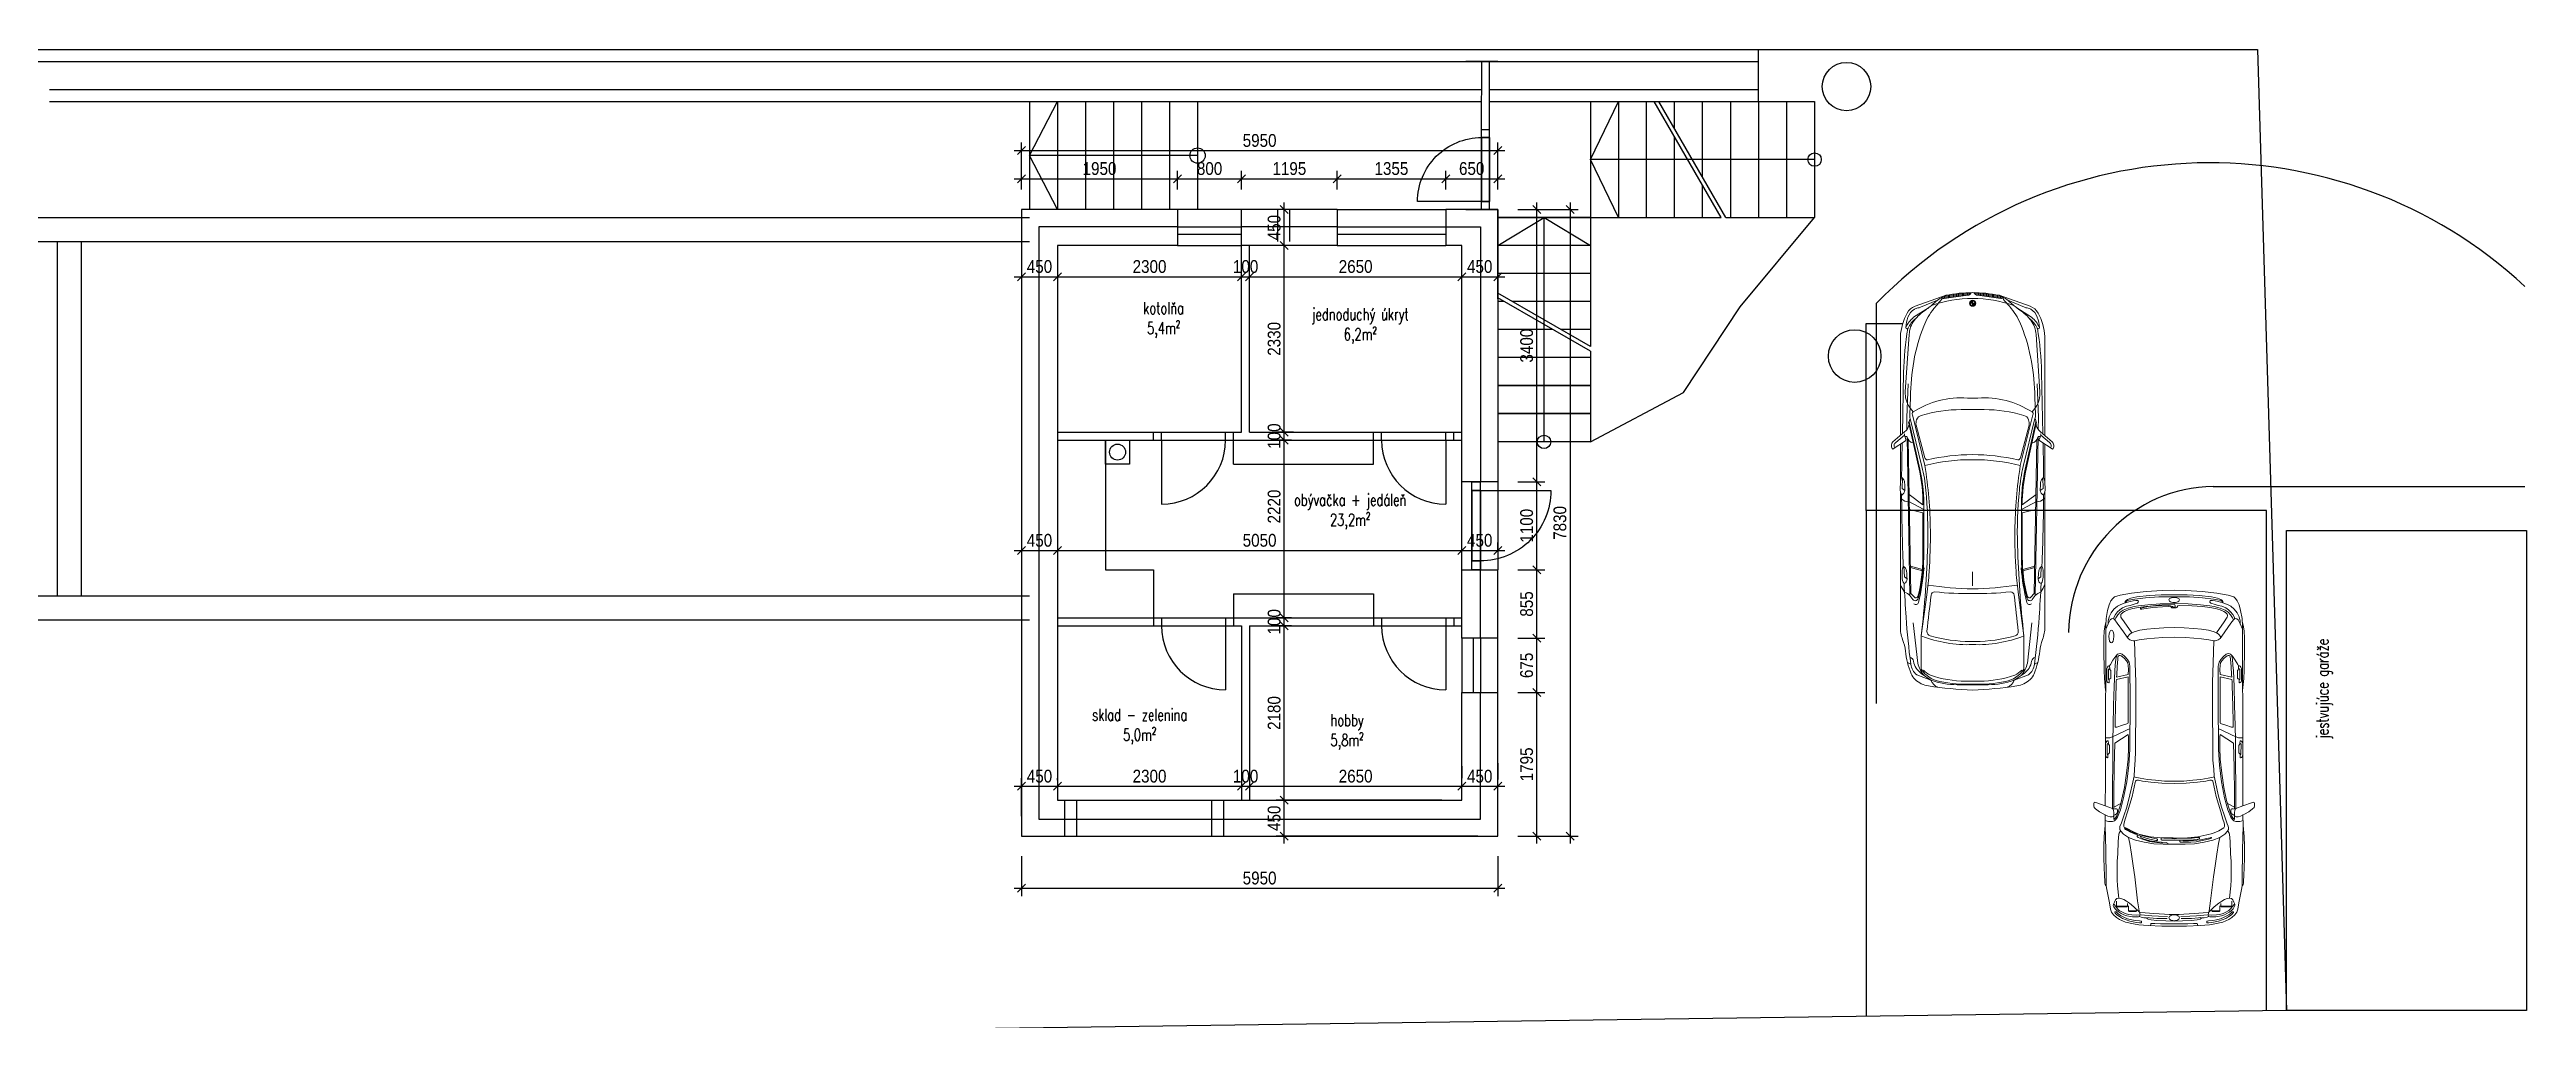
# Model space of a CAD drawing. Header units: millimetres. Extents: x 465413 to 965836, y 2516576 to 3795663.
# Drawn here: x 860750 to 891696, y 2810935 to 2823017 of the extents above; entities that cross this region are included whole.
import ezdxf
from ezdxf.lldxf.tags import DXFTag

# ---------------------------------------------------------------- set-up
doc = ezdxf.new("R2010")
doc.units = ezdxf.units.MM
for name, color, linetype in [('DIM_100', 64, 'Continuous'), ('DVE_REZ', 1, 'Continuous'), ('KOTY', 96, 'Continuous'), ('MUR-POH', 64, 'Continuous'), ('MUR_POH', 64, 'Continuous'), ('MUR_REZ', 3, 'Continuous'), ('NAB_ZAR', 14, 'Continuous'), ('PLO_LIN', 6, 'Continuous')]:
    doc.layers.add(name, color=color, linetype=linetype)
doc.layers.add('Srafy', color=8, linetype='Continuous', lineweight=5)
doc.styles.add('ROMANS', font='arial.ttf', dxfattribs={"width": 0.85})
doc.styles.add('SIMPLEX', font='SIMPLEX.SHX', dxfattribs={"width": 0.7})
tags = doc.linetypes.add('DASHED', pattern=[0.75, 0.5, -0.25]).pattern_tags.tags
tags[6:7] = [DXFTag(74, 4), DXFTag(75, 0), DXFTag(340, '0'), DXFTag(46, 1.0), DXFTag(50, 0.0), DXFTag(44, 0.0), DXFTag(45, 0.0)]
tags[4:5] = [DXFTag(74, 4), DXFTag(75, 0), DXFTag(340, '0'), DXFTag(46, 1.0), DXFTag(50, 0.0), DXFTag(44, 0.0), DXFTag(45, 0.0)]
doc.dimstyles.new('PAJO1-studia', dxfattribs={"dimtxt": 160, "dimasz": 100, "dimexe": 100, "dimexo": 250, "dimgap": 45, "dimtad": 1, "dimdec": 0, "dimrnd": 5, "dimtxsty": 'ROMANS', "dimblk": 'OBLIQUE', "dimcen": 200, "dimdle": 90, "dimadec": 0, "dimazin": 0, "dimtfac": 1, "dimtdec": 0, "dimtmove": 1, "dimatfit": 3, "dimfxl": 1, "dimarcsym": 0})

msp = doc.modelspace()

# ---------------------------------------------------------------- texts
at = {"layer": 'DIM_100', "color": 1, "char_height": 150, "attachment_point": 5, "style": 'SIMPLEX'}
for s, insert in [('{kotolňa\\P5,4m²}', (874668.2, 2819639.2)), ('{jednoduchý úkryt\\P6,2m²}', (877125.8, 2819561.7)), ('{obývačka + jedáleň\\P23,2m²}', (876999.1, 2817243.1)), ('{sklad - zelenina\\P5,0m²}', (874369.3, 2814557.6))]:
    msp.add_mtext(s, dxfattribs=dict(at, insert=insert))
at = {"layer": 'DIM_100', "color": 1, "insert": (889172.4, 2815030.6), "char_height": 150, "attachment_point": 5, "rotation": 90, "style": 'SIMPLEX'}
msp.add_mtext('{jestvujúce garáže}', dxfattribs=at)
at = {"layer": 'DIM_100', "color": 1, "insert": (876960, 2814491.2), "char_height": 150, "width": 694.531, "attachment_point": 5, "style": 'SIMPLEX'}
msp.add_mtext('{hobby\\P5,8m²}', dxfattribs=at)

# ---------------------------------------------------------------- blocks, each defined once
blk = doc.blocks.new('bmw plan')
at = {"layer": 'Srafy'}
h = blk.add_hatch(dxfattribs=at)
h.set_pattern_fill('ANSI31', color=256, scale=5, angle=135, style=0)
h.set_pattern_definition([(180, (909113.534, 2991635.811), (-3e-15, 15.875), [])])
h.paths.add_polyline_path([(916262, 2989517), (916301, 2989810, 0.457777), (916282, 2989831, 0.0233), (916262, 2989788, 0.047325), (916229, 2989472, 0.26674)])
h = blk.add_hatch(dxfattribs=at)
h.set_pattern_fill('ANSI31', color=256, scale=5, angle=135, style=0)
h.set_pattern_definition([(180, (909113.534, 2987276.192), (-3e-15, -15.875), [])])
h.paths.add_polyline_path([(916301, 2989102), (916262, 2989395, 0.26674), (916229, 2989440, 0.047325), (916262, 2989124, 0.0233), (916282, 2989081, 0.457777)])
h = blk.add_hatch(color=256, dxfattribs=at)
h.paths.add_polyline_path([(916361, 2989426), (916361, 2989456), (916331, 2989456, 0.414214)])
h.paths.add_polyline_path([(916391, 2989456, 0.414214), (916361, 2989486), (916361, 2989456)])
for p, q in [((918750, 2990248), (918881, 2990076)), ((918980, 2990077), (918940, 2990245)), ((919647, 2990233), (919686, 2990083)), ((919664, 2990233), (919703, 2990084)), ((920851, 2990270), (920871, 2990229)), ((916327, 2989456), (916395, 2989456)), ((916361, 2989490), (916361, 2989422)), ((919894, 2989456), (919716, 2989456)), ((918750, 2988664), (918881, 2988836)), ((918980, 2988835), (918940, 2988667)), ((919647, 2988679), (919686, 2988829)), ((919664, 2988679), (919703, 2988828)), ((920851, 2988642), (920871, 2988683))]:
    blk.add_line(p, q, dxfattribs=at)
at = {"layer": 'Srafy', "flags": 128}
for points in [[(918036, 2990300), (918064, 2990289, 0.34918), (918080, 2990294), (918181, 2990449, 0.4961), (918176, 2990463, 0.281306), (918092, 2990452), (917970, 2990305, -0.159599), (917885, 2990251, -8.826512)], [(918168, 2990428, 0.439373), (918102, 2990417), (918010, 2990308)], [(918537, 2990342, -0.123414), (918605, 2990359), (918677, 2990362, -0.169052), (918758, 2990342, -8.110958)], [(916777, 2990359, 0.108417), (916484, 2990274, 0.182375), (916398, 2990175), (916262, 2989788, 0.049787), (916229, 2989456, 3.4045)], [(916262, 2989788, -0.085669), (916357, 2989934, 0.038901), (916446, 2990046, -0.07753), (916573, 2990183, -0.162517), (916753, 2990248), (917469, 2990297, -0.173202), (917658, 2990244), (917720, 2990199)], [(916289, 2989842, 0.347722), (916316, 2989844, -0.014501), (916428, 2989939, -0.075198), (916646, 2990066, -0.051161), (917088, 2990191, -0.039104), (917534, 2990233), (917756, 2990242, -0.093196), (917803, 2990235, 14.044846)], [(916324, 2989895), (916412, 2990106, 0.078398), (916420, 2990139, -0.120983), (916436, 2990184, -0.165497), (916535, 2990264, -0.076853), (916666, 2990290, -0.819579), (916673, 2990263, 0.12078), (916552, 2990166, -8.735112)], [(916419, 2990008), (916537, 2990193, -0.124473), (916666, 2990290, -4.605746)], [(916677, 2990266, -0.035936), (917226, 2990318)], [(917546, 2989456), (917546, 2989521, -0.163701), (917720, 2990199, -0.376256), (917756, 2990209), (918388, 2990052, 0.06399), (918316, 2989456, -3.405281)], [(917690, 2989456), (917690, 2989600, -0.072581), (917762, 2990097, -0.231108), (917816, 2990155, -0.144825), (917886, 2990161), (918292, 2990055, -0.346064), (918318, 2990020, 0.056864), (918253, 2989456, -4.958645)], [(917885, 2990251, -0.076153), (917843, 2990247, 0.162877), (917803, 2990235, -12.398211)], [(917803, 2990235), (918401, 2990089, 0.036459), (918695, 2990040, 0.030723), (919390, 2990017, 0.021152), (920517, 2990097, 5.794424)], [(917843, 2990247), (918433, 2990114, 0.06467), (918937, 2990067, 4.61818)], [(917845, 2990256), (918436, 2990124, 0.057526), (918881, 2990076, 0.057526)], [(918036, 2990300), (918010, 2990308, 0.245059), (917992, 2990305, -4.855107)], [(918036, 2990300, 0.778398), (918036, 2990272, -0.26678), (918106, 2990204, -11.627223)], [(918108, 2990337), (918140, 2990337, -0.004166), (918538, 2990343, -0.004166)], [(920517, 2990097), (920003, 2990029, -0.015144), (919717, 2989999, -0.020525), (919200, 2989984, -0.036733), (918388, 2990052, -3.21972)], [(918758, 2990342, -0.299522), (918701, 2990302, -0.024228), (918603, 2990305, -0.229), (918537, 2990342, -2.452124)], [(918720, 2990359), (920405, 2990359, -0.091008), (920563, 2990330, 0.063653), (920707, 2990295, -0.067992), (920990, 2990225, -0.113831), (921063, 2990174, -0.146132), (921142, 2990008, -0.030621), (921195, 2989456)], [(918757, 2990343, -0.009287), (919645, 2990322)], [(918794, 2990359), (918810, 2990342, -0.236877), (918836, 2990261), (918937, 2990067), (919539, 2990067, 0.067324), (920051, 2990137, 0.614394), (920064, 2990202), (920015, 2990239, -0.128755), (919971, 2990306, 0.260126), (919963, 2990313, -0.004172), (919878, 2990359, -4.405707)], [(918980, 2990077), (919539, 2990077, 0.064264), (920026, 2990140, 0.064264)], [(919645, 2990322, -0.123414), (919713, 2990336), (919785, 2990336, -0.169052), (919865, 2990312, -8.110958)], [(919865, 2990312, -0.299522), (919806, 2990275, -0.024228), (919708, 2990282, -0.229), (919645, 2990322, -2.452124)], [(920115, 2990190, -0.595448), (920100, 2990133, -0.04101), (919666, 2990063, 43.302012)], [(919865, 2990312, -0.004378), (920283, 2990287, -0.014932), (920871, 2990229, -0.197343), (921003, 2990154), (921072, 2989977), (920986, 2990099, 0.203278), (920835, 2990193, -0.30644), (920785, 2990240)], [(919987, 2990227), (920033, 2990184, -0.542982), (920026, 2990140, -0.564506)], [(920354, 2990197), (920860, 2990140, -0.115731), (921010, 2990066, -4.148629)], [(920517, 2990097, -0.105374), (920626, 2989456, -46.909162)], [(920517, 2990097), (920935, 2990097, -0.199654), (921010, 2990066, -5.899213)], [(920935, 2990097, -0.20328), (921088, 2989867, -0.051089), (921122, 2989456, -4.576105)], [(921083, 2989456), (921083, 2989544, 0.08604), (921007, 2989984, 0.098552), (920945, 2990070, 0.346193)], [(916282, 2989831, -0.457777), (916301, 2989810), (916262, 2989517, -0.26674), (916229, 2989472, -3.044143)], [(916388, 2989969, 0.079405), (916300, 2989456, 289.499466)], [(919882, 2990014, -0.03805), (919929, 2989456, -12.003567)], [(920587, 2989456), (920587, 2989485, 0.068334), (920518, 2989987, 0.365826), (920460, 2990026, 0.003531), (920009, 2989975, 0.379071), (919967, 2989928, -0.036482), (919987, 2989456, 2.435231)], [(921072, 2989977, -0.083721), (921128, 2989650), (921128, 2989456)], [(921072, 2989977, -0.217075), (921159, 2989889, -4.485567)], [(916777, 2988553, -0.108417), (916484, 2988638, -0.182375), (916398, 2988737), (916262, 2989124, -0.049787), (916229, 2989456, -3.4045)], [(916282, 2989081, 0.457777), (916301, 2989102), (916262, 2989395, 0.26674), (916229, 2989440, 3.044143)], [(916388, 2988943, -0.079405), (916300, 2989456, -289.499466)], [(917546, 2989456), (917546, 2989391, 0.163701), (917720, 2988713, 0.376256), (917756, 2988703), (918388, 2988860, -0.06399), (918316, 2989456, 3.405281)], [(917690, 2989456), (917690, 2989312, 0.072581), (917762, 2988815, 0.231108), (917816, 2988757, 0.144825), (917886, 2988751), (918292, 2988857, 0.346064), (918318, 2988892, -0.056864), (918253, 2989456, 4.958645)], [(918720, 2988553), (920405, 2988553, 0.091008), (920563, 2988582, -0.063653), (920707, 2988617, 0.067992), (920990, 2988687, 0.113831), (921063, 2988738, 0.146132), (921142, 2988904, 0.030621), (921195, 2989456)], [(919882, 2988898, 0.03805), (919929, 2989456, 12.003567)], [(920587, 2989456), (920587, 2989427, -0.068334), (920518, 2988925, -0.365826), (920460, 2988886, -0.003531), (920009, 2988937, -0.379071), (919967, 2988984, 0.036482), (919987, 2989456, -2.435231)], [(920517, 2988815, 0.105374), (920626, 2989456, 46.909162)], [(920935, 2988815, 0.20328), (921088, 2989046, 0.051089), (921122, 2989456, 4.576105)], [(921083, 2989456), (921083, 2989368, -0.08604), (921007, 2988928, -0.098552), (920945, 2988842, -0.346193)], [(921072, 2988935, 0.083721), (921128, 2989262), (921128, 2989456)], [(916262, 2989124, 0.085669), (916357, 2988978, -0.038901), (916446, 2988866, 0.07753), (916573, 2988729, 0.162517), (916753, 2988664), (917469, 2988615, 0.173202), (917658, 2988668), (917720, 2988713)], [(916289, 2989070, -0.347722), (916316, 2989068, 0.014501), (916428, 2988973, 0.075198), (916646, 2988846, 0.051161), (917088, 2988721, 0.039104), (917534, 2988679), (917756, 2988670, 0.093196), (917803, 2988677, -14.044846)], [(916324, 2989017), (916412, 2988806, -0.078398), (916420, 2988773, 0.120983), (916436, 2988728, 0.165497), (916535, 2988648, 0.076853), (916666, 2988622, 0.819579), (916673, 2988649, -0.12078), (916552, 2988746, 8.735112)], [(916419, 2988904), (916537, 2988719, 0.124473), (916666, 2988622, 4.605746)], [(917803, 2988677), (918401, 2988823, -0.036459), (918695, 2988872, -0.030723), (919390, 2988895, -0.021152), (920517, 2988815, -5.794424)], [(917843, 2988665), (918433, 2988798, -0.06467), (918937, 2988845, -4.61818)], [(917845, 2988656), (918436, 2988788, -0.057526), (918881, 2988836, -0.057526)], [(920517, 2988815), (920003, 2988883, 0.015144), (919717, 2988913, 0.020525), (919200, 2988928, 0.036733), (918388, 2988860, 3.21972)], [(918794, 2988553), (918810, 2988570, 0.236877), (918836, 2988651), (918937, 2988845), (919539, 2988845, -0.067324), (920051, 2988775, -0.614394), (920064, 2988710), (920015, 2988673, 0.128755), (919971, 2988606, -0.260126), (919963, 2988599, 0.004172), (919878, 2988553, 4.405707)], [(918980, 2988835), (919539, 2988835, -0.064264), (920026, 2988772, -0.064264)], [(920115, 2988722, 0.595448), (920100, 2988779, 0.04101), (919666, 2988849, -43.302012)], [(919865, 2988600, 0.004378), (920283, 2988625, 0.014932), (920871, 2988683, 0.197343), (921003, 2988758), (921072, 2988935), (920986, 2988813, -0.203278), (920835, 2988719, 0.30644), (920785, 2988672)], [(920354, 2988715), (920860, 2988772, 0.115731), (921010, 2988846, 4.148629)], [(920517, 2988815), (920935, 2988815, 0.199654), (921010, 2988846, 5.899213)], [(921072, 2988935, 0.217075), (921159, 2989023, 4.485567)], [(916677, 2988646, 0.035936), (917226, 2988594)], [(917885, 2988661, 0.076153), (917843, 2988665, -0.162877), (917803, 2988677, 12.398211)], [(918036, 2988612), (918064, 2988623, -0.34918), (918080, 2988618), (918181, 2988463, -0.4961), (918176, 2988449, -0.281306), (918092, 2988460), (917970, 2988607, 0.159599), (917885, 2988661, 8.826512)], [(918036, 2988612), (918010, 2988604, -0.245059), (917992, 2988607, 4.855107)], [(918168, 2988484, -0.439373), (918102, 2988495), (918010, 2988604)], [(918036, 2988612, -0.778398), (918036, 2988640, 0.26678), (918106, 2988708, 11.627223)], [(918108, 2988575), (918140, 2988575, 0.004166), (918538, 2988569, 0.004166)], [(918758, 2988570, 0.299522), (918701, 2988610, 0.024228), (918603, 2988607, 0.229), (918537, 2988570, 2.452124)], [(918537, 2988570, 0.123414), (918605, 2988553), (918677, 2988550, 0.169052), (918758, 2988570, 8.110958)], [(918757, 2988569, 0.009287), (919645, 2988590)], [(919865, 2988600, 0.299522), (919806, 2988637, 0.024228), (919708, 2988630, 0.229), (919645, 2988590, 2.452124)], [(919645, 2988590, 0.123414), (919713, 2988576), (919785, 2988576, 0.169052), (919865, 2988600, 8.110958)], [(919987, 2988685), (920033, 2988728, 0.542982), (920026, 2988772, 0.564506)]]:
    blk.add_lwpolyline(points, format="xyb", dxfattribs=at)
for points in [[(916777, 2990359), (918014, 2990359)], [(917226, 2990318), (917994, 2990334)], [(917368, 2990263), (917788, 2990279), (917939, 2990277)], [(918030, 2990275), (920015, 2990239)], [(918064, 2990260), (919987, 2990227)], [(918123, 2990359), (918608, 2990359)], [(918701, 2990302), (918674, 2990336), (918544, 2990334)], [(919806, 2990275), (919781, 2990309), (919651, 2990314)], [(916777, 2988553), (918014, 2988553)], [(917226, 2988594), (917994, 2988578)], [(917368, 2988649), (917788, 2988633), (917939, 2988635)], [(918030, 2988637), (920015, 2988673)], [(918064, 2988652), (919987, 2988685)], [(918123, 2988553), (918608, 2988553)], [(918701, 2988610), (918674, 2988576), (918544, 2988578)], [(919806, 2988637), (919781, 2988603), (919651, 2988598)]]:
    blk.add_lwpolyline(points, dxfattribs=at)
at = {"layer": 'Srafy'}
for radius in [38.2, 29.7]:
    blk.add_circle((916361, 2989456), radius, dxfattribs=at)
blk = doc.blocks.new('VW Golf 5 d')
for p, q in [((3370, 713), (3370, 593)), ((3370, -713), (3370, -593))]:
    blk.add_line(p, q)
for points in [[(2107, 860), (2064, 977), (2061, 992), (2065, 1001), (2077, 1003), (2107, 1003), (2125, 999), (2145, 981), (2180, 932), (2209, 880), (2220, 860), (2234, 828), (2242, 798), (2244, 774), (2238, 761), (2221, 754), (2190, 753), (2163, 757), (2143, 767), (2139, 772), (2107, 860)], [(-589, 0), (-586, 148), (-573, 349), (-552, 533), (-526, 673), (-504, 744), (-486, 765), (-454, 789), (-404, 812), (-336, 831), (-236, 849), (-151, 852), (-98, 852), (99, 852), (487, 854), (901, 857), (1325, 857)], [(-529, 0), (-529, 164), (-520, 312), (-504, 465), (-489, 541), (-472, 583), (-461, 598), (-449, 610), (-432, 610), (-410, 667), (-387, 709), (-350, 752), (-305, 786), (-255, 811), (-201, 824), (-167, 825)], [(-432, 610), (-448, 549), (-455, 514), (-460, 478), (-460, 464), (-458, 453), (-454, 449), (-447, 446), (-438, 448), (-428, 459), (-422, 473), (-413, 500), (-398, 548), (-387, 594), (-368, 644), (-345, 678), (-317, 706), (-284, 733), (-255, 751), (-232, 759)], [(44, 496), (46, 514), (42, 530), (32, 552), (14, 574), (-14, 596), (-68, 634), (-176, 710), (-220, 740), (-243, 728), (-279, 703), (-313, 673), (-339, 636), (-364, 574), (-385, 500), (-395, 447), (-407, 328), (-418, 176), (-422, 0)], [(-56, 528), (-194, 625), (-237, 656), (-252, 664), (-266, 666), (-279, 666), (-288, 664), (-294, 659), (-310, 640), (-322, 621), (-343, 573), (-359, 518), (-373, 445), (-384, 355), (-394, 219), (-396, 73), (-394, 50), (-391, 44), (-383, 40), (-374, 35), (-369, 27), (-367, 15), (-367, 0)], [(-220, 740), (-231, 754), (-233, 769), (-231, 782), (-217, 798), (-186, 817), (-167, 825), (-103, 852)], [(664, 856), (517, 872), (417, 875), (162, 878), (8, 878), (-77, 876), (-129, 867), (-184, 853), (-190, 851)], [(0, 0), (2, 140), (9, 245), (20, 341), (31, 435), (44, 496), (320, 487), (562, 478), (996, 478), (1264, 482), (1432, 482), (1537, 485), (1646, 495), (1737, 500), (1811, 515), (1968, 552), (2123, 592), (2233, 629), (2331, 663), (2358, 677), (2382, 679), (2401, 678), (2414, 672), (2423, 668), (2460, 633), (2500, 569), (2533, 482), (2561, 374), (2579, 255), (2585, 137), (2585, 0)], [(2289, 860), (2299, 838), (2302, 822), (2302, 794), (2300, 770), (2292, 746), (2277, 729), (2249, 707), (2155, 670), (2008, 631), (1808, 592), (1598, 565), (1402, 554), (789, 551), (361, 552), (312, 561), (279, 582), (241, 616), (212, 651), (204, 676), (205, 691), (212, 706), (238, 730), (285, 764), (340, 797), (358, 806)], [(225, 718), (275, 729), (347, 735), (421, 741), (615, 749), (847, 756), (1108, 762), (1284, 765), (2139, 772), (2139, 772), (2139, 772)], [(396, 806), (406, 798), (417, 792), (510, 792), (520, 802), (528, 816)], [(1258, 857), (1255, 804), (1245, 773), (1221, 724), (1153, 578), (1142, 553)], [(1330, 823), (1340, 815), (1351, 808), (1444, 807), (1454, 817), (1463, 830)], [(1472, 857), (1796, 857), (2107, 860)], [(1828, 0), (1822, 152), (1812, 290), (1797, 397), (1787, 444), (1786, 466), (1788, 476), (1796, 482), (1814, 486), (1988, 526), (2181, 582), (2273, 610), (2318, 626), (2340, 629), (2356, 630), (2366, 628), (2373, 626), (2379, 620), (2394, 599), (2417, 559), (2430, 531), (2450, 480), (2470, 407), (2492, 295), (2509, 127), (2516, 30), (2517, 0)], [(2225, 754), (2276, 754), (2258, 734), (2232, 718), (2196, 705), (2132, 684), (2077, 668)], [(2121, 754), (2144, 754)], [(2226, 756), (2219, 738), (2206, 720), (2181, 709), (2159, 708), (2148, 713), (2144, 719), (2142, 736), (2146, 766)], [(3611, 0), (3609, 154), (3602, 324), (3592, 443), (3582, 507), (3560, 609), (3526, 682), (3501, 722), (3470, 759), (3436, 784), (3398, 795), (3318, 809), (3150, 840), (3105, 848), (3015, 850), (2662, 853), (2350, 861), (2220, 860)], [(2350, 861), (2489, 873), (2610, 880), (2758, 877), (2877, 874), (2975, 871), (3048, 868), (3073, 866), (3087, 861), (3102, 854), (3105, 848)], [(3259, 692), (3104, 708), (3032, 711), (2797, 711), (2706, 705), (2550, 698), (2462, 690), (2447, 686), (2427, 673), (2423, 668)], [(3435, 434), (3368, 502), (3321, 558), (3296, 594), (3277, 629), (3265, 664), (3259, 692), (3265, 715), (3280, 733), (3309, 747), (3335, 757), (3353, 760), (3368, 752), (3392, 736), (3413, 715), (3434, 688), (3453, 660), (3467, 628), (3479, 590), (3489, 545), (3492, 519), (3494, 478), (3493, 444), (3489, 431), (3470, 426), (3447, 429), (3435, 434)], [(3298, 722), (3361, 722), (3361, 584), (3326, 584)], [(3470, 426), (3472, 469), (3468, 528), (3462, 569), (3450, 611), (3436, 644), (3413, 685), (3392, 706), (3364, 730), (3338, 748), (3327, 753)], [(3361, 722), (3370, 713)], [(-507, 0), (-505, 190), (-492, 356), (-475, 490), (-462, 566), (-457, 588), (-449, 599), (-432, 610)], [(-122, 0), (-118, 127), (-111, 246), (-102, 342), (-87, 429), (-67, 501), (-56, 528), (-42, 550), (-29, 563), (-16, 574), (0, 585)], [(1799, 0), (1797, 120), (1786, 232), (1776, 333), (1762, 424), (1749, 488), (1744, 502)], [(2500, 569), (2576, 553), (2710, 532), (2855, 511), (2995, 493), (3291, 456), (3417, 437), (3435, 434), (3444, 361), (3451, 255), (3460, 120), (3462, 61)], [(2536, 110), (2535, 165), (2529, 242), (2522, 296), (2519, 315), (2513, 318), (2509, 318), (2505, 316), (2501, 312), (2503, 289), (2508, 224), (2509, 169), (2510, 113), (2509, 56), (2507, -14), (2507, -76)], [(2508, 466), (2523, 428), (2535, 373), (2554, 276), (2561, 208), (2561, 155), (2559, 78), (2553, 72), (2542, 70), (2536, 74), (2536, 110), (2541, 113), (2544, 118), (2545, 133), (2544, 179), (2541, 241), (2531, 330), (2516, 409), (2505, 449), (2503, 460), (2503, 466), (2505, 467), (2508, 466)], [(3355, 572), (3418, 572), (3418, 471), (3411, 471)], [(3361, 584), (3370, 593)], [(3418, 572), (3427, 564)], [(3418, 471), (3427, 479), (3427, 564)], [(3490, 84), (3485, 196), (3480, 279), (3473, 369), (3467, 413)], [(3489, 431), (3497, 412), (3504, 377), (3506, 348), (3520, 325), (3529, 288), (3538, 216), (3541, 103), (3545, 0)], [(3514, 87), (3513, 217), (3506, 306), (3503, 332)], [(-589, 0), (-586, -148), (-573, -349), (-552, -533), (-526, -673), (-504, -744), (-486, -765), (-454, -789), (-404, -812), (-336, -831), (-236, -849), (-151, -852), (-98, -852), (99, -852), (487, -854), (901, -857), (1325, -857)], [(-529, 0), (-529, -164), (-520, -312), (-504, -465), (-489, -541), (-472, -583), (-461, -598), (-449, -610), (-432, -610), (-410, -667), (-387, -709), (-350, -752), (-305, -786), (-255, -811), (-201, -824), (-167, -825)], [(-507, 0), (-505, -190), (-492, -356), (-475, -490), (-462, -566), (-457, -588), (-449, -599), (-432, -610)], [(44, -496), (46, -514), (42, -530), (32, -552), (14, -574), (-14, -596), (-68, -634), (-176, -710), (-220, -740), (-243, -728), (-279, -703), (-313, -673), (-339, -636), (-364, -574), (-385, -500), (-395, -447), (-407, -328), (-418, -176), (-422, 0)], [(-375, -16), (-375, 12), (-377, 14), (-391, 14), (-404, 9), (-409, 1), (-412, -13), (-412, -48), (-406, -154), (-388, -302), (-364, -418), (-361, -421), (-357, -422), (-352, -421), (-351, -418), (-351, -403), (-371, -272), (-381, -147), (-386, -69), (-387, -28), (-386, -21), (-381, -18), (-377, -18), (-375, -16)], [(-56, -528), (-194, -625), (-237, -656), (-252, -664), (-266, -666), (-279, -666), (-288, -664), (-294, -659), (-310, -640), (-322, -621), (-343, -573), (-359, -518), (-373, -445), (-384, -355), (-394, -219), (-396, -73), (-394, -50), (-391, -44), (-383, -40), (-374, -35), (-369, -27), (-367, -15), (-367, 0)], [(-122, 0), (-118, -127), (-111, -246), (-102, -342), (-87, -429), (-67, -501), (-56, -528), (-42, -550), (-29, -563), (-16, -574), (0, -585)], [(0, 0), (2, -140), (9, -245), (20, -341), (31, -435), (44, -496), (320, -487), (562, -478), (996, -478), (1264, -482), (1432, -482), (1537, -485), (1646, -495), (1737, -500), (1811, -515), (1968, -552), (2123, -592), (2233, -629), (2331, -663), (2358, -677), (2382, -679), (2401, -678), (2414, -672), (2423, -668), (2460, -633), (2500, -569), (2533, -482), (2561, -374), (2579, -255), (2585, -137), (2585, 0)], [(1828, 0), (1822, -152), (1812, -290), (1797, -397), (1787, -444), (1786, -466), (1788, -476), (1796, -482), (1814, -486), (1988, -526), (2181, -582), (2273, -610), (2318, -626), (2340, -629), (2356, -630), (2366, -628), (2373, -626), (2379, -620), (2394, -599), (2417, -559), (2430, -531), (2450, -480), (2470, -407), (2492, -295), (2509, -127), (2516, -30), (2517, 0)], [(2507, -76), (2507, -113), (2506, -145), (2506, -154), (2507, -158), (2510, -161), (2515, -163), (2523, -164), (2531, -163), (2534, -155), (2535, -118), (2536, -22), (2536, 53), (2536, 74)], [(3462, 61), (3462, 0)], [(3603, 294), (3588, 292), (3582, 290), (3577, 285), (3576, 274), (3577, 242), (3579, 169), (3579, 89), (3579, 0)], [(1799, 0), (1797, -120), (1786, -232), (1776, -333), (1762, -424), (1749, -488), (1744, -502)], [(3611, 0), (3609, -154), (3602, -324), (3592, -443), (3582, -507), (3560, -609), (3526, -682), (3501, -722), (3470, -759), (3436, -784), (3398, -795), (3318, -809), (3150, -840), (3105, -848), (3015, -850), (2662, -853), (2350, -861), (2220, -860)], [(2485, -423), (2503, -376), (2522, -307), (2531, -268), (2538, -229), (2538, -214), (2534, -209), (2527, -208), (2521, -210), (2518, -215), (2514, -243), (2503, -297), (2489, -353), (2476, -398), (2464, -433), (2433, -500), (2382, -603), (2381, -610), (2386, -614), (2393, -615), (2403, -609), (2412, -591), (2434, -546), (2453, -502), (2472, -455)], [(2577, -75), (2566, -100), (2561, -160), (2555, -212), (2544, -304), (2518, -389), (2503, -418), (2485, -423), (2479, -426), (2472, -455), (2475, -461), (2489, -461), (2503, -451), (2519, -409), (2551, -307), (2564, -215), (2574, -146)], [(2500, -569), (2576, -553), (2710, -532), (2855, -511), (2995, -493), (3291, -456), (3417, -437), (3435, -434), (3444, -361), (3451, -255), (3460, -120), (3462, -61)], [(3462, -61), (3462, 0)], [(3490, -84), (3485, -196), (3480, -279), (3473, -369), (3467, -413)], [(3489, -431), (3497, -412), (3504, -377), (3506, -348), (3520, -325), (3529, -288), (3538, -216), (3541, -103), (3545, 0)], [(3514, -87), (3513, -217), (3506, -306), (3503, -332)], [(3603, -294), (3588, -292), (3582, -290), (3577, -285), (3576, -274), (3577, -242), (3579, -169), (3579, -89), (3579, 0)], [(-432, -610), (-448, -549), (-455, -514), (-460, -478), (-460, -464), (-458, -453), (-454, -449), (-447, -446), (-438, -448), (-428, -459), (-422, -473), (-413, -500), (-398, -548), (-387, -594), (-368, -644), (-345, -678), (-317, -706), (-284, -733), (-255, -751), (-232, -759)], [(2289, -860), (2299, -838), (2302, -822), (2302, -794), (2300, -770), (2292, -746), (2277, -729), (2249, -707), (2155, -670), (2008, -631), (1808, -592), (1598, -565), (1402, -554), (789, -551), (361, -552), (312, -561), (279, -582), (241, -616), (212, -651), (204, -676), (205, -691), (212, -706), (238, -730), (285, -764), (340, -797), (358, -806)], [(1258, -857), (1255, -804), (1245, -773), (1221, -724), (1153, -578), (1142, -553)], [(3435, -434), (3368, -502), (3321, -558), (3296, -594), (3277, -629), (3265, -664), (3259, -692), (3265, -715), (3280, -733), (3309, -747), (3335, -757), (3353, -760), (3368, -752), (3392, -736), (3413, -715), (3434, -688), (3453, -660), (3467, -628), (3479, -590), (3489, -545), (3492, -519), (3494, -478), (3493, -444), (3489, -431), (3470, -426), (3447, -429), (3435, -434)], [(3298, -722), (3361, -722), (3361, -584), (3326, -584)], [(3470, -426), (3472, -469), (3468, -528), (3462, -569), (3450, -611), (3436, -644), (3413, -685), (3392, -706), (3364, -730), (3338, -748), (3327, -753)], [(3355, -572), (3418, -572), (3418, -471), (3411, -471)], [(3361, -584), (3370, -593)], [(3418, -471), (3427, -479), (3427, -564)], [(3418, -572), (3427, -564)], [(-220, -740), (-231, -754), (-233, -769), (-231, -782), (-217, -798), (-186, -817), (-167, -825), (-103, -852)], [(664, -856), (517, -872), (417, -875), (162, -878), (8, -878), (-77, -876), (-129, -867), (-184, -853), (-190, -851)], [(225, -718), (275, -729), (347, -735), (421, -741), (615, -749), (847, -756), (1108, -762), (1284, -765), (2139, -772), (2139, -772), (2139, -772)], [(396, -806), (406, -798), (417, -792), (510, -792), (520, -802), (528, -816)], [(1330, -823), (1340, -815), (1351, -808), (1444, -807), (1454, -817), (1463, -830)], [(1472, -857), (1796, -857), (2107, -860)], [(2107, -860), (2064, -977), (2061, -992), (2065, -1001), (2077, -1003), (2107, -1003), (2125, -999), (2145, -981), (2180, -932), (2209, -880), (2220, -860), (2234, -828), (2242, -798), (2244, -774), (2238, -761), (2221, -754), (2190, -753), (2163, -757), (2143, -767), (2139, -772), (2107, -860)], [(2225, -754), (2276, -754), (2258, -734), (2232, -718), (2196, -705), (2132, -684), (2077, -668)], [(2121, -754), (2144, -754)], [(2226, -756), (2219, -738), (2206, -720), (2181, -709), (2159, -708), (2148, -713), (2144, -719), (2142, -736), (2146, -766)], [(2350, -861), (2489, -873), (2610, -880), (2758, -877), (2877, -874), (2975, -871), (3048, -868), (3073, -866), (3087, -861), (3102, -854), (3105, -848)], [(3259, -692), (3104, -708), (3032, -711), (2797, -711), (2706, -705), (2550, -698), (2462, -690), (2447, -686), (2427, -673), (2423, -668)], [(3361, -722), (3370, -713)]]:
    blk.add_lwpolyline(points)
for points in [[(500, 719), (464, 573), (401, 572), (353, 574), (320, 580), (295, 596), (263, 624), (244, 646), (231, 662), (227, 675), (227, 686), (233, 697), (246, 702), (273, 705), (365, 712), (469, 718)], [(358, 806), (358, 817), (362, 825), (374, 832), (391, 841), (407, 842), (535, 843), (547, 840), (557, 836), (566, 827), (570, 817), (570, 813), (564, 813), (531, 813), (528, 816), (528, 820), (401, 820), (397, 817), (395, 812), (396, 806), (392, 805), (361, 806)], [(529, 721), (493, 573), (775, 573), (1044, 574), (1070, 574), (1079, 578), (1100, 645), (1122, 717), (1125, 738), (1061, 736), (860, 732), (602, 726), (551, 723)], [(1216, 573), (1321, 743), (1628, 748), (1953, 754), (2121, 754), (2077, 668), (2038, 656), (1876, 622), (1696, 595), (1521, 576), (1379, 571), (1242, 570)], [(1292, 824), (1293, 835), (1297, 843), (1309, 850), (1326, 858), (1342, 859), (1470, 858), (1482, 855), (1492, 850), (1501, 841), (1505, 831), (1505, 827), (1498, 827), (1465, 827), (1463, 830), (1463, 835), (1336, 837), (1331, 834), (1329, 829), (1330, 823), (1326, 822), (1295, 823)], [(3430, 731), (3430, 740), (3434, 743), (3439, 742), (3449, 735), (3466, 715), (3489, 684), (3512, 644), (3531, 600), (3545, 555), (3557, 511), (3564, 473), (3568, 432), (3566, 411), (3563, 407), (3552, 407), (3547, 413), (3542, 431), (3537, 485), (3531, 528), (3516, 581), (3498, 627), (3481, 660), (3468, 682), (3455, 698), (3443, 711), (3432, 724)], [(500, -719), (464, -573), (401, -572), (353, -574), (320, -580), (295, -596), (263, -624), (244, -646), (231, -662), (227, -675), (227, -686), (233, -697), (246, -702), (273, -705), (365, -712), (469, -718)], [(529, -721), (493, -573), (775, -573), (1044, -574), (1070, -574), (1079, -578), (1100, -645), (1122, -717), (1125, -738), (1061, -736), (860, -732), (602, -726), (551, -723)], [(1216, -573), (1321, -743), (1628, -748), (1953, -754), (2121, -754), (2077, -668), (2038, -656), (1876, -622), (1696, -595), (1521, -576), (1379, -571), (1242, -570)], [(3430, -731), (3430, -740), (3434, -743), (3439, -742), (3449, -735), (3466, -715), (3489, -684), (3512, -644), (3531, -600), (3545, -555), (3557, -511), (3564, -473), (3568, -432), (3566, -411), (3563, -407), (3552, -407), (3547, -413), (3542, -431), (3537, -485), (3531, -528), (3516, -581), (3498, -627), (3481, -660), (3468, -682), (3455, -698), (3443, -711), (3432, -724)], [(358, -806), (358, -817), (362, -825), (374, -832), (391, -841), (407, -842), (535, -843), (547, -840), (557, -836), (566, -827), (570, -817), (570, -813), (564, -813), (531, -813), (528, -816), (528, -820), (401, -820), (397, -817), (395, -812), (396, -806), (392, -805), (361, -806)], [(1292, -824), (1293, -835), (1297, -843), (1309, -850), (1326, -858), (1342, -859), (1470, -858), (1482, -855), (1492, -850), (1501, -841), (1505, -831), (1505, -827), (1498, -827), (1465, -827), (1463, -830), (1463, -835), (1336, -837), (1331, -834), (1329, -829), (1330, -823), (1326, -822), (1295, -823)]]:
    blk.add_lwpolyline(points, close=True)
for centre, major_axis, ratio, start_param, end_param in [((-466, 0), (-1.1, 65.7), 0.496054, 4.704136, 7.845729), ((3505, 0), (0, 66.4), 0.552154, 4.712389, 7.853982)]:
    blk.add_ellipse(centre, major_axis=major_axis, ratio=ratio, start_param=start_param, end_param=end_param)
at = {"extrusion": (0, 0, -1)}
for centre, major_axis, ratio, start_param, end_param in [((-466, 0), (-1.1, -65.7), 0.496054, 4.704136, 7.845729), ((3505, 0), (0, -66.4), 0.552154, 4.712389, 7.853982)]:
    blk.add_ellipse(centre, major_axis=major_axis, ratio=ratio, start_param=start_param, end_param=end_param, dxfattribs=at)
blk.add_ellipse((-10, -784), major_axis=(-80.5, 1.5), ratio=0.375783)
blk = doc.blocks.new('_OBLIQUE')
at = {"color": 0, "linetype": 'ByBlock'}
blk.add_line((-0.5, -0.5), (0.5, 0.5), dxfattribs=at)
blk = doc.blocks.new('*D516')
at = {"layer": 'Defpoints', "color": 0}
for p in [(876176, 2813637), (878393, 2813637), (878843, 2813187)]:
    blk.add_point(p, dxfattribs=at)
at = {"layer": 'PLO_LIN', "color": 0, "lineweight": -2}
for p, q in [((876176, 2813097), (876176, 2813727)), ((878143, 2813637), (876076, 2813637)), ((878593, 2813187), (876076, 2813187))]:
    blk.add_line(p, q, dxfattribs=at)
at = {"layer": 'PLO_LIN', "color": 0, "lineweight": -2, "xscale": 100, "yscale": 100, "zscale": 100}
for p, rotation in [((876176, 2813637), 90), ((876176, 2813187), 270)]:
    blk.add_blockref('_OBLIQUE', p, dxfattribs=dict(at, rotation=rotation))
at = {"layer": 'PLO_LIN', "color": 0, "insert": (876050, 2813412), "char_height": 160, "attachment_point": 5, "rotation": 90, "style": 'ROMANS'}
blk.add_mtext('450', dxfattribs=at)
blk = doc.blocks.new('*D517')
at = {"layer": 'Defpoints', "color": 0}
for p in [(876176, 2815817), (876518, 2815817), (878393, 2813637)]:
    blk.add_point(p, dxfattribs=at)
at = {"layer": 'PLO_LIN', "color": 0, "lineweight": -2}
for p, q in [((876176, 2813547), (876176, 2815907)), ((876268, 2815817), (876076, 2815817)), ((878143, 2813637), (876076, 2813637))]:
    blk.add_line(p, q, dxfattribs=at)
at = {"layer": 'PLO_LIN', "color": 0, "lineweight": -2, "xscale": 100, "yscale": 100, "zscale": 100}
for p, rotation in [((876176, 2815817), 90), ((876176, 2813637), 270)]:
    blk.add_blockref('_OBLIQUE', p, dxfattribs=dict(at, rotation=rotation))
at = {"layer": 'PLO_LIN', "color": 0, "insert": (876050, 2814727), "char_height": 160, "attachment_point": 5, "rotation": 90, "style": 'ROMANS'}
blk.add_mtext('2180', dxfattribs=at)
blk = doc.blocks.new('*D518')
at = {"layer": 'Defpoints', "color": 0}
for p in [(876176, 2815917), (876518, 2815917), (876518, 2815817)]:
    blk.add_point(p, dxfattribs=at)
at = {"layer": 'PLO_LIN', "color": 0, "lineweight": -2}
for p, q in [((876268, 2815917), (876076, 2815917)), ((876176, 2815727), (876176, 2816007)), ((876268, 2815817), (876076, 2815817))]:
    blk.add_line(p, q, dxfattribs=at)
at = {"layer": 'PLO_LIN', "color": 0, "lineweight": -2, "xscale": 100, "yscale": 100, "zscale": 100}
for p, rotation in [((876176, 2815917), 90), ((876176, 2815817), 270)]:
    blk.add_blockref('_OBLIQUE', p, dxfattribs=dict(at, rotation=rotation))
at = {"layer": 'PLO_LIN', "color": 0, "insert": (876050, 2815867), "char_height": 160, "attachment_point": 5, "rotation": 90, "style": 'ROMANS'}
blk.add_mtext('100', dxfattribs=at)
blk = doc.blocks.new('*D519')
at = {"layer": 'Defpoints', "color": 0}
for p in [(876176, 2818137), (876518, 2818137), (876518, 2815917)]:
    blk.add_point(p, dxfattribs=at)
at = {"layer": 'PLO_LIN', "color": 0, "lineweight": -2}
for p, q in [((876268, 2818137), (876076, 2818137)), ((876176, 2815827), (876176, 2818227)), ((876268, 2815917), (876076, 2815917))]:
    blk.add_line(p, q, dxfattribs=at)
at = {"layer": 'PLO_LIN', "color": 0, "lineweight": -2, "xscale": 100, "yscale": 100, "zscale": 100}
for p, rotation in [((876176, 2818137), 90), ((876176, 2815917), 270)]:
    blk.add_blockref('_OBLIQUE', p, dxfattribs=dict(at, rotation=rotation))
at = {"layer": 'PLO_LIN', "color": 0, "insert": (876050, 2817307), "char_height": 160, "attachment_point": 5, "rotation": 90, "style": 'ROMANS'}
blk.add_mtext('2220', dxfattribs=at)
blk = doc.blocks.new('*D520')
at = {"layer": 'Defpoints', "color": 0}
for p in [(876176, 2818237), (876518, 2818137), (876543, 2818237)]:
    blk.add_point(p, dxfattribs=at)
at = {"layer": 'PLO_LIN', "color": 0, "lineweight": -2}
for p, q in [((876176, 2818047), (876176, 2818327)), ((876293, 2818237), (876076, 2818237)), ((876268, 2818137), (876076, 2818137))]:
    blk.add_line(p, q, dxfattribs=at)
at = {"layer": 'PLO_LIN', "color": 0, "lineweight": -2, "xscale": 100, "yscale": 100, "zscale": 100}
for p, rotation in [((876176, 2818237), 90), ((876176, 2818137), 270)]:
    blk.add_blockref('_OBLIQUE', p, dxfattribs=dict(at, rotation=rotation))
at = {"layer": 'PLO_LIN', "color": 0, "insert": (876050, 2818187), "char_height": 160, "attachment_point": 5, "rotation": 90, "style": 'ROMANS'}
blk.add_mtext('100', dxfattribs=at)
blk = doc.blocks.new('*D521')
at = {"layer": 'Defpoints', "color": 0}
for p in [(876176, 2820567), (876543, 2820567), (876543, 2818237)]:
    blk.add_point(p, dxfattribs=at)
at = {"layer": 'PLO_LIN', "color": 0, "lineweight": -2}
for p, q in [((876293, 2820567), (876076, 2820567)), ((876176, 2818147), (876176, 2820657)), ((876293, 2818237), (876076, 2818237))]:
    blk.add_line(p, q, dxfattribs=at)
at = {"layer": 'PLO_LIN', "color": 0, "lineweight": -2, "xscale": 100, "yscale": 100, "zscale": 100}
for p, rotation in [((876176, 2820567), 90), ((876176, 2818237), 270)]:
    blk.add_blockref('_OBLIQUE', p, dxfattribs=dict(at, rotation=rotation))
at = {"layer": 'PLO_LIN', "color": 0, "insert": (876050, 2819402), "char_height": 160, "attachment_point": 5, "rotation": 90, "style": 'ROMANS'}
blk.add_mtext('2330', dxfattribs=at)
blk = doc.blocks.new('*D522')
at = {"layer": 'Defpoints', "color": 0}
for p in [(876176, 2821017), (876543, 2821017), (876543, 2820567)]:
    blk.add_point(p, dxfattribs=at)
at = {"layer": 'PLO_LIN', "color": 0, "lineweight": -2}
for p, q in [((876176, 2820477), (876176, 2821107)), ((876293, 2821017), (876076, 2821017)), ((876293, 2820567), (876076, 2820567))]:
    blk.add_line(p, q, dxfattribs=at)
at = {"layer": 'PLO_LIN', "color": 0, "lineweight": -2, "xscale": 100, "yscale": 100, "zscale": 100}
for p, rotation in [((876176, 2821017), 90), ((876176, 2820567), 270)]:
    blk.add_blockref('_OBLIQUE', p, dxfattribs=dict(at, rotation=rotation))
at = {"layer": 'PLO_LIN', "color": 0, "insert": (876050, 2820792), "char_height": 160, "attachment_point": 5, "rotation": 90, "style": 'ROMANS'}
blk.add_mtext('450', dxfattribs=at)
blk = doc.blocks.new('*D523')
at = {"layer": 'Defpoints', "color": 0}
for p in [(873343, 2813811), (873343, 2813637), (872893, 2813187)]:
    blk.add_point(p, dxfattribs=at)
at = {"layer": 'PLO_LIN', "color": 0, "lineweight": -2}
for p, q in [((872803, 2813811), (873433, 2813811)), ((872893, 2813437), (872893, 2813911)), ((873343, 2813887), (873343, 2813911))]:
    blk.add_line(p, q, dxfattribs=at)
at = {"layer": 'PLO_LIN', "color": 0, "lineweight": -2, "xscale": 100, "yscale": 100, "zscale": 100, "rotation": 180}
blk.add_blockref('_OBLIQUE', (872893, 2813811), dxfattribs=at)
at = {"layer": 'PLO_LIN', "color": 0, "lineweight": -2, "xscale": 100, "yscale": 100, "zscale": 100}
blk.add_blockref('_OBLIQUE', (873343, 2813811), dxfattribs=at)
at = {"layer": 'PLO_LIN', "color": 0, "insert": (873118, 2813937), "char_height": 160, "attachment_point": 5, "style": 'ROMANS'}
blk.add_mtext('450', dxfattribs=at)
blk = doc.blocks.new('*D524')
at = {"layer": 'Defpoints', "color": 0}
for p in [(875643, 2813811), (875643, 2813811), (873343, 2813637)]:
    blk.add_point(p, dxfattribs=at)
at = {"layer": 'PLO_LIN', "color": 0, "lineweight": -2}
for p, q in [((875643, 2814061), (875643, 2813911)), ((873253, 2813811), (875733, 2813811)), ((873343, 2813887), (873343, 2813911))]:
    blk.add_line(p, q, dxfattribs=at)
at = {"layer": 'PLO_LIN', "color": 0, "lineweight": -2, "xscale": 100, "yscale": 100, "zscale": 100, "rotation": 180}
blk.add_blockref('_OBLIQUE', (873343, 2813811), dxfattribs=at)
at = {"layer": 'PLO_LIN', "color": 0, "lineweight": -2, "xscale": 100, "yscale": 100, "zscale": 100}
blk.add_blockref('_OBLIQUE', (875643, 2813811), dxfattribs=at)
at = {"layer": 'PLO_LIN', "color": 0, "insert": (874493, 2813937), "char_height": 160, "attachment_point": 5, "style": 'ROMANS'}
blk.add_mtext('2300', dxfattribs=at)
blk = doc.blocks.new('*D525')
at = {"layer": 'Defpoints', "color": 0}
for p in [(875643, 2813811), (875743, 2813811), (875743, 2813811)]:
    blk.add_point(p, dxfattribs=at)
at = {"layer": 'PLO_LIN', "color": 0, "lineweight": -2}
for p, q in [((875643, 2814061), (875643, 2813911)), ((875743, 2814061), (875743, 2813911)), ((875553, 2813811), (875833, 2813811))]:
    blk.add_line(p, q, dxfattribs=at)
at = {"layer": 'PLO_LIN', "color": 0, "lineweight": -2, "xscale": 100, "yscale": 100, "zscale": 100, "rotation": 180}
blk.add_blockref('_OBLIQUE', (875643, 2813811), dxfattribs=at)
at = {"layer": 'PLO_LIN', "color": 0, "lineweight": -2, "xscale": 100, "yscale": 100, "zscale": 100}
blk.add_blockref('_OBLIQUE', (875743, 2813811), dxfattribs=at)
at = {"layer": 'PLO_LIN', "color": 0, "insert": (875693, 2813937), "char_height": 160, "attachment_point": 5, "style": 'ROMANS'}
blk.add_mtext('100', dxfattribs=at)
blk = doc.blocks.new('*D526')
at = {"layer": 'Defpoints', "color": 0}
for p in [(875743, 2813811), (878393, 2813811), (878393, 2813811)]:
    blk.add_point(p, dxfattribs=at)
at = {"layer": 'PLO_LIN', "color": 0, "lineweight": -2}
for p, q in [((875743, 2814061), (875743, 2813911)), ((878393, 2814061), (878393, 2813911)), ((875653, 2813811), (878483, 2813811))]:
    blk.add_line(p, q, dxfattribs=at)
at = {"layer": 'PLO_LIN', "color": 0, "lineweight": -2, "xscale": 100, "yscale": 100, "zscale": 100, "rotation": 180}
blk.add_blockref('_OBLIQUE', (875743, 2813811), dxfattribs=at)
at = {"layer": 'PLO_LIN', "color": 0, "lineweight": -2, "xscale": 100, "yscale": 100, "zscale": 100}
blk.add_blockref('_OBLIQUE', (878393, 2813811), dxfattribs=at)
at = {"layer": 'PLO_LIN', "color": 0, "insert": (877068, 2813937), "char_height": 160, "attachment_point": 5, "style": 'ROMANS'}
blk.add_mtext('2650', dxfattribs=at)
blk = doc.blocks.new('*D527')
at = {"layer": 'Defpoints', "color": 0}
for p in [(878393, 2813811), (878843, 2813811), (878843, 2813811)]:
    blk.add_point(p, dxfattribs=at)
at = {"layer": 'PLO_LIN', "color": 0, "lineweight": -2}
for p, q in [((878393, 2814061), (878393, 2813911)), ((878843, 2814061), (878843, 2813911)), ((878303, 2813811), (878933, 2813811))]:
    blk.add_line(p, q, dxfattribs=at)
at = {"layer": 'PLO_LIN', "color": 0, "lineweight": -2, "xscale": 100, "yscale": 100, "zscale": 100, "rotation": 180}
blk.add_blockref('_OBLIQUE', (878393, 2813811), dxfattribs=at)
at = {"layer": 'PLO_LIN', "color": 0, "lineweight": -2, "xscale": 100, "yscale": 100, "zscale": 100}
blk.add_blockref('_OBLIQUE', (878843, 2813811), dxfattribs=at)
at = {"layer": 'PLO_LIN', "color": 0, "insert": (878618, 2813937), "char_height": 160, "attachment_point": 5, "style": 'ROMANS'}
blk.add_mtext('450', dxfattribs=at)
blk = doc.blocks.new('*D528')
at = {"layer": 'Defpoints', "color": 0}
for p in [(872893, 2817102), (873343, 2817102), (873343, 2816758)]:
    blk.add_point(p, dxfattribs=at)
at = {"layer": 'PLO_LIN', "color": 0, "lineweight": -2}
for p, q in [((872803, 2816758), (873433, 2816758)), ((872893, 2816852), (872893, 2816658)), ((873343, 2816852), (873343, 2816658))]:
    blk.add_line(p, q, dxfattribs=at)
at = {"layer": 'PLO_LIN', "color": 0, "lineweight": -2, "xscale": 100, "yscale": 100, "zscale": 100, "rotation": 180}
blk.add_blockref('_OBLIQUE', (872893, 2816758), dxfattribs=at)
at = {"layer": 'PLO_LIN', "color": 0, "lineweight": -2, "xscale": 100, "yscale": 100, "zscale": 100}
blk.add_blockref('_OBLIQUE', (873343, 2816758), dxfattribs=at)
at = {"layer": 'PLO_LIN', "color": 0, "insert": (873118, 2816884), "char_height": 160, "attachment_point": 5, "style": 'ROMANS'}
blk.add_mtext('450', dxfattribs=at)
blk = doc.blocks.new('*D529')
at = {"layer": 'Defpoints', "color": 0}
for p in [(873343, 2817102), (878393, 2816758), (878393, 2816517)]:
    blk.add_point(p, dxfattribs=at)
at = {"layer": 'PLO_LIN', "color": 0, "lineweight": -2}
for p, q in [((873253, 2816758), (878483, 2816758)), ((873343, 2816852), (873343, 2816658)), ((878393, 2816767), (878393, 2816858))]:
    blk.add_line(p, q, dxfattribs=at)
at = {"layer": 'PLO_LIN', "color": 0, "lineweight": -2, "xscale": 100, "yscale": 100, "zscale": 100, "rotation": 180}
blk.add_blockref('_OBLIQUE', (873343, 2816758), dxfattribs=at)
at = {"layer": 'PLO_LIN', "color": 0, "lineweight": -2, "xscale": 100, "yscale": 100, "zscale": 100}
blk.add_blockref('_OBLIQUE', (878393, 2816758), dxfattribs=at)
at = {"layer": 'PLO_LIN', "color": 0, "insert": (875868, 2816884), "char_height": 160, "attachment_point": 5, "style": 'ROMANS'}
blk.add_mtext('5050', dxfattribs=at)
blk = doc.blocks.new('*D530')
at = {"layer": 'Defpoints', "color": 0}
for p in [(878843, 2816758), (878393, 2816517), (878843, 2816517)]:
    blk.add_point(p, dxfattribs=at)
at = {"layer": 'PLO_LIN', "color": 0, "lineweight": -2}
for p, q in [((878303, 2816758), (878933, 2816758)), ((878393, 2816767), (878393, 2816858)), ((878843, 2816767), (878843, 2816858))]:
    blk.add_line(p, q, dxfattribs=at)
at = {"layer": 'PLO_LIN', "color": 0, "lineweight": -2, "xscale": 100, "yscale": 100, "zscale": 100, "rotation": 180}
blk.add_blockref('_OBLIQUE', (878393, 2816758), dxfattribs=at)
at = {"layer": 'PLO_LIN', "color": 0, "lineweight": -2, "xscale": 100, "yscale": 100, "zscale": 100}
blk.add_blockref('_OBLIQUE', (878843, 2816758), dxfattribs=at)
at = {"layer": 'PLO_LIN', "color": 0, "insert": (878618, 2816884), "char_height": 160, "attachment_point": 5, "style": 'ROMANS'}
blk.add_mtext('450', dxfattribs=at)
blk = doc.blocks.new('*D531')
at = {"layer": 'Defpoints', "color": 0}
for p in [(872893, 2821017), (873343, 2820567), (873343, 2820179)]:
    blk.add_point(p, dxfattribs=at)
at = {"layer": 'PLO_LIN', "color": 0, "lineweight": -2}
for p, q in [((872893, 2820767), (872893, 2820079)), ((872803, 2820179), (873433, 2820179)), ((873343, 2820317), (873343, 2820079))]:
    blk.add_line(p, q, dxfattribs=at)
at = {"layer": 'PLO_LIN', "color": 0, "lineweight": -2, "xscale": 100, "yscale": 100, "zscale": 100, "rotation": 180}
blk.add_blockref('_OBLIQUE', (872893, 2820179), dxfattribs=at)
at = {"layer": 'PLO_LIN', "color": 0, "lineweight": -2, "xscale": 100, "yscale": 100, "zscale": 100}
blk.add_blockref('_OBLIQUE', (873343, 2820179), dxfattribs=at)
at = {"layer": 'PLO_LIN', "color": 0, "insert": (873118, 2820305), "char_height": 160, "attachment_point": 5, "style": 'ROMANS'}
blk.add_mtext('450', dxfattribs=at)
blk = doc.blocks.new('*D532')
at = {"layer": 'Defpoints', "color": 0}
for p in [(873343, 2820567), (875643, 2820179), (875643, 2820179)]:
    blk.add_point(p, dxfattribs=at)
at = {"layer": 'PLO_LIN', "color": 0, "lineweight": -2}
for p, q in [((873253, 2820179), (875733, 2820179)), ((873343, 2820317), (873343, 2820079)), ((875643, 2819929), (875643, 2820079))]:
    blk.add_line(p, q, dxfattribs=at)
at = {"layer": 'PLO_LIN', "color": 0, "lineweight": -2, "xscale": 100, "yscale": 100, "zscale": 100, "rotation": 180}
blk.add_blockref('_OBLIQUE', (873343, 2820179), dxfattribs=at)
at = {"layer": 'PLO_LIN', "color": 0, "lineweight": -2, "xscale": 100, "yscale": 100, "zscale": 100}
blk.add_blockref('_OBLIQUE', (875643, 2820179), dxfattribs=at)
at = {"layer": 'PLO_LIN', "color": 0, "insert": (874493, 2820305), "char_height": 160, "attachment_point": 5, "style": 'ROMANS'}
blk.add_mtext('2300', dxfattribs=at)
blk = doc.blocks.new('*D533')
at = {"layer": 'Defpoints', "color": 0}
for p in [(875643, 2820179), (875743, 2820179), (875743, 2820179)]:
    blk.add_point(p, dxfattribs=at)
at = {"layer": 'PLO_LIN', "color": 0, "lineweight": -2}
for p, q in [((875553, 2820179), (875833, 2820179)), ((875643, 2819929), (875643, 2820079)), ((875743, 2819929), (875743, 2820079))]:
    blk.add_line(p, q, dxfattribs=at)
at = {"layer": 'PLO_LIN', "color": 0, "lineweight": -2, "xscale": 100, "yscale": 100, "zscale": 100, "rotation": 180}
blk.add_blockref('_OBLIQUE', (875643, 2820179), dxfattribs=at)
at = {"layer": 'PLO_LIN', "color": 0, "lineweight": -2, "xscale": 100, "yscale": 100, "zscale": 100}
blk.add_blockref('_OBLIQUE', (875743, 2820179), dxfattribs=at)
at = {"layer": 'PLO_LIN', "color": 0, "insert": (875693, 2820305), "char_height": 160, "attachment_point": 5, "style": 'ROMANS'}
blk.add_mtext('100', dxfattribs=at)
blk = doc.blocks.new('*D534')
at = {"layer": 'Defpoints', "color": 0}
for p in [(875743, 2820179), (878393, 2820179), (878393, 2820179)]:
    blk.add_point(p, dxfattribs=at)
at = {"layer": 'PLO_LIN', "color": 0, "lineweight": -2}
for p, q in [((875653, 2820179), (878483, 2820179)), ((875743, 2819929), (875743, 2820079)), ((878393, 2819929), (878393, 2820079))]:
    blk.add_line(p, q, dxfattribs=at)
at = {"layer": 'PLO_LIN', "color": 0, "lineweight": -2, "xscale": 100, "yscale": 100, "zscale": 100, "rotation": 180}
blk.add_blockref('_OBLIQUE', (875743, 2820179), dxfattribs=at)
at = {"layer": 'PLO_LIN', "color": 0, "lineweight": -2, "xscale": 100, "yscale": 100, "zscale": 100}
blk.add_blockref('_OBLIQUE', (878393, 2820179), dxfattribs=at)
at = {"layer": 'PLO_LIN', "color": 0, "insert": (877068, 2820305), "char_height": 160, "attachment_point": 5, "style": 'ROMANS'}
blk.add_mtext('2650', dxfattribs=at)
blk = doc.blocks.new('*D535')
at = {"layer": 'Defpoints', "color": 0}
for p in [(878393, 2820179), (878843, 2820179), (878843, 2819973)]:
    blk.add_point(p, dxfattribs=at)
at = {"layer": 'PLO_LIN', "color": 0, "lineweight": -2}
for p, q in [((878303, 2820179), (878933, 2820179)), ((878843, 2820223), (878843, 2820279)), ((878393, 2819929), (878393, 2820079))]:
    blk.add_line(p, q, dxfattribs=at)
at = {"layer": 'PLO_LIN', "color": 0, "lineweight": -2, "xscale": 100, "yscale": 100, "zscale": 100, "rotation": 180}
blk.add_blockref('_OBLIQUE', (878393, 2820179), dxfattribs=at)
at = {"layer": 'PLO_LIN', "color": 0, "lineweight": -2, "xscale": 100, "yscale": 100, "zscale": 100}
blk.add_blockref('_OBLIQUE', (878843, 2820179), dxfattribs=at)
at = {"layer": 'PLO_LIN', "color": 0, "insert": (878618, 2820305), "char_height": 160, "attachment_point": 5, "style": 'ROMANS'}
blk.add_mtext('450', dxfattribs=at)
blk = doc.blocks.new('*D536')
at = {"layer": 'Defpoints', "color": 0}
for p in [(874843, 2821402), (872893, 2821017), (874843, 2821017)]:
    blk.add_point(p, dxfattribs=at)
at = {"layer": 'PLO_LIN', "color": 0, "lineweight": -2}
for p, q in [((872803, 2821402), (874933, 2821402)), ((872893, 2821267), (872893, 2821502)), ((874843, 2821267), (874843, 2821502))]:
    blk.add_line(p, q, dxfattribs=at)
at = {"layer": 'PLO_LIN', "color": 0, "lineweight": -2, "xscale": 100, "yscale": 100, "zscale": 100, "rotation": 180}
blk.add_blockref('_OBLIQUE', (872893, 2821402), dxfattribs=at)
at = {"layer": 'PLO_LIN', "color": 0, "lineweight": -2, "xscale": 100, "yscale": 100, "zscale": 100}
blk.add_blockref('_OBLIQUE', (874843, 2821402), dxfattribs=at)
at = {"layer": 'PLO_LIN', "color": 0, "insert": (873868, 2821529), "char_height": 160, "attachment_point": 5, "style": 'ROMANS'}
blk.add_mtext('1950', dxfattribs=at)
blk = doc.blocks.new('*D537')
at = {"layer": 'Defpoints', "color": 0}
for p in [(875643, 2821402), (874843, 2821017), (875643, 2821017)]:
    blk.add_point(p, dxfattribs=at)
at = {"layer": 'PLO_LIN', "color": 0, "lineweight": -2}
for p, q in [((874753, 2821402), (875733, 2821402)), ((874843, 2821267), (874843, 2821502)), ((875643, 2821267), (875643, 2821502))]:
    blk.add_line(p, q, dxfattribs=at)
at = {"layer": 'PLO_LIN', "color": 0, "lineweight": -2, "xscale": 100, "yscale": 100, "zscale": 100, "rotation": 180}
blk.add_blockref('_OBLIQUE', (874843, 2821402), dxfattribs=at)
at = {"layer": 'PLO_LIN', "color": 0, "lineweight": -2, "xscale": 100, "yscale": 100, "zscale": 100}
blk.add_blockref('_OBLIQUE', (875643, 2821402), dxfattribs=at)
at = {"layer": 'PLO_LIN', "color": 0, "insert": (875243, 2821529), "char_height": 160, "attachment_point": 5, "style": 'ROMANS'}
blk.add_mtext('800', dxfattribs=at)
blk = doc.blocks.new('*D538')
at = {"layer": 'Defpoints', "color": 0}
for p in [(876838, 2821402), (875643, 2821017), (876838, 2821017)]:
    blk.add_point(p, dxfattribs=at)
at = {"layer": 'PLO_LIN', "color": 0, "lineweight": -2}
for p, q in [((875553, 2821402), (876928, 2821402)), ((875643, 2821267), (875643, 2821502)), ((876838, 2821267), (876838, 2821502))]:
    blk.add_line(p, q, dxfattribs=at)
at = {"layer": 'PLO_LIN', "color": 0, "lineweight": -2, "xscale": 100, "yscale": 100, "zscale": 100, "rotation": 180}
blk.add_blockref('_OBLIQUE', (875643, 2821402), dxfattribs=at)
at = {"layer": 'PLO_LIN', "color": 0, "lineweight": -2, "xscale": 100, "yscale": 100, "zscale": 100}
blk.add_blockref('_OBLIQUE', (876838, 2821402), dxfattribs=at)
at = {"layer": 'PLO_LIN', "color": 0, "insert": (876240, 2821529), "char_height": 160, "attachment_point": 5, "style": 'ROMANS'}
blk.add_mtext('1195', dxfattribs=at)
blk = doc.blocks.new('*D539')
at = {"layer": 'Defpoints', "color": 0}
for p in [(878193, 2821402), (876838, 2821017), (878193, 2821017)]:
    blk.add_point(p, dxfattribs=at)
at = {"layer": 'PLO_LIN', "color": 0, "lineweight": -2}
for p, q in [((876748, 2821402), (878283, 2821402)), ((876838, 2821267), (876838, 2821502)), ((878193, 2821267), (878193, 2821502))]:
    blk.add_line(p, q, dxfattribs=at)
at = {"layer": 'PLO_LIN', "color": 0, "lineweight": -2, "xscale": 100, "yscale": 100, "zscale": 100, "rotation": 180}
blk.add_blockref('_OBLIQUE', (876838, 2821402), dxfattribs=at)
at = {"layer": 'PLO_LIN', "color": 0, "lineweight": -2, "xscale": 100, "yscale": 100, "zscale": 100}
blk.add_blockref('_OBLIQUE', (878193, 2821402), dxfattribs=at)
at = {"layer": 'PLO_LIN', "color": 0, "insert": (877515, 2821529), "char_height": 160, "attachment_point": 5, "style": 'ROMANS'}
blk.add_mtext('1355', dxfattribs=at)
blk = doc.blocks.new('*D540')
at = {"layer": 'Defpoints', "color": 0}
for p in [(878843, 2821402), (878193, 2821017), (878843, 2821017)]:
    blk.add_point(p, dxfattribs=at)
at = {"layer": 'PLO_LIN', "color": 0, "lineweight": -2}
for p, q in [((878103, 2821402), (878933, 2821402)), ((878193, 2821267), (878193, 2821502)), ((878843, 2821267), (878843, 2821502))]:
    blk.add_line(p, q, dxfattribs=at)
at = {"layer": 'PLO_LIN', "color": 0, "lineweight": -2, "xscale": 100, "yscale": 100, "zscale": 100, "rotation": 180}
blk.add_blockref('_OBLIQUE', (878193, 2821402), dxfattribs=at)
at = {"layer": 'PLO_LIN', "color": 0, "lineweight": -2, "xscale": 100, "yscale": 100, "zscale": 100}
blk.add_blockref('_OBLIQUE', (878843, 2821402), dxfattribs=at)
at = {"layer": 'PLO_LIN', "color": 0, "insert": (878518, 2821529), "char_height": 160, "attachment_point": 5, "style": 'ROMANS'}
blk.add_mtext('650', dxfattribs=at)
blk = doc.blocks.new('*D541')
at = {"layer": 'Defpoints', "color": 0}
for p in [(878843, 2821754), (872893, 2821017), (878843, 2821017)]:
    blk.add_point(p, dxfattribs=at)
at = {"layer": 'PLO_LIN', "color": 0, "lineweight": -2}
for p, q in [((872803, 2821754), (878933, 2821754)), ((872893, 2821267), (872893, 2821854)), ((878843, 2821267), (878843, 2821854))]:
    blk.add_line(p, q, dxfattribs=at)
at = {"layer": 'PLO_LIN', "color": 0, "lineweight": -2, "xscale": 100, "yscale": 100, "zscale": 100, "rotation": 180}
blk.add_blockref('_OBLIQUE', (872893, 2821754), dxfattribs=at)
at = {"layer": 'PLO_LIN', "color": 0, "lineweight": -2, "xscale": 100, "yscale": 100, "zscale": 100}
blk.add_blockref('_OBLIQUE', (878843, 2821754), dxfattribs=at)
at = {"layer": 'PLO_LIN', "color": 0, "insert": (875868, 2821880), "char_height": 160, "attachment_point": 5, "style": 'ROMANS'}
blk.add_mtext('5950', dxfattribs=at)
blk = doc.blocks.new('*D542')
at = {"layer": 'Defpoints', "color": 0}
for p in [(872893, 2813187), (878843, 2813187), (878843, 2812538)]:
    blk.add_point(p, dxfattribs=at)
at = {"layer": 'PLO_LIN', "color": 0, "lineweight": -2}
for p, q in [((872893, 2812937), (872893, 2812438)), ((878843, 2812937), (878843, 2812438)), ((872803, 2812538), (878933, 2812538))]:
    blk.add_line(p, q, dxfattribs=at)
at = {"layer": 'PLO_LIN', "color": 0, "lineweight": -2, "xscale": 100, "yscale": 100, "zscale": 100, "rotation": 180}
blk.add_blockref('_OBLIQUE', (872893, 2812538), dxfattribs=at)
at = {"layer": 'PLO_LIN', "color": 0, "lineweight": -2, "xscale": 100, "yscale": 100, "zscale": 100}
blk.add_blockref('_OBLIQUE', (878843, 2812538), dxfattribs=at)
at = {"layer": 'PLO_LIN', "color": 0, "insert": (875868, 2812664), "char_height": 160, "attachment_point": 5, "style": 'ROMANS'}
blk.add_mtext('5950', dxfattribs=at)
blk = doc.blocks.new('*D543')
at = {"layer": 'Defpoints', "color": 0}
for p in [(878843, 2814983), (879332, 2814983), (878843, 2813187)]:
    blk.add_point(p, dxfattribs=at)
at = {"layer": 'PLO_LIN', "color": 0, "lineweight": -2}
for p, q in [((879093, 2814983), (879432, 2814983)), ((879332, 2813097), (879332, 2815073)), ((879093, 2813187), (879432, 2813187))]:
    blk.add_line(p, q, dxfattribs=at)
at = {"layer": 'PLO_LIN', "color": 0, "lineweight": -2, "xscale": 100, "yscale": 100, "zscale": 100}
for p, rotation in [((879332, 2814983), 90), ((879332, 2813187), 270)]:
    blk.add_blockref('_OBLIQUE', p, dxfattribs=dict(at, rotation=rotation))
at = {"layer": 'PLO_LIN', "color": 0, "insert": (879205, 2814085), "char_height": 160, "attachment_point": 5, "rotation": 90, "style": 'ROMANS'}
blk.add_mtext('1795', dxfattribs=at)
blk = doc.blocks.new('*D544')
at = {"layer": 'Defpoints', "color": 0}
for p in [(878843, 2815661), (879332, 2815661), (878843, 2814983)]:
    blk.add_point(p, dxfattribs=at)
at = {"layer": 'PLO_LIN', "color": 0, "lineweight": -2}
for p, q in [((879093, 2815661), (879432, 2815661)), ((879332, 2814893), (879332, 2815751)), ((879093, 2814983), (879432, 2814983))]:
    blk.add_line(p, q, dxfattribs=at)
at = {"layer": 'PLO_LIN', "color": 0, "lineweight": -2, "xscale": 100, "yscale": 100, "zscale": 100}
for p, rotation in [((879332, 2815661), 90), ((879332, 2814983), 270)]:
    blk.add_blockref('_OBLIQUE', p, dxfattribs=dict(at, rotation=rotation))
at = {"layer": 'PLO_LIN', "color": 0, "insert": (879205, 2815322), "char_height": 160, "attachment_point": 5, "rotation": 90, "style": 'ROMANS'}
blk.add_mtext('675', dxfattribs=at)
blk = doc.blocks.new('*D545')
at = {"layer": 'Defpoints', "color": 0}
for p in [(878843, 2816517), (879332, 2816517), (878843, 2815661)]:
    blk.add_point(p, dxfattribs=at)
at = {"layer": 'PLO_LIN', "color": 0, "lineweight": -2}
for p, q in [((879093, 2816517), (879432, 2816517)), ((879332, 2815571), (879332, 2816607)), ((879093, 2815661), (879432, 2815661))]:
    blk.add_line(p, q, dxfattribs=at)
at = {"layer": 'PLO_LIN', "color": 0, "lineweight": -2, "xscale": 100, "yscale": 100, "zscale": 100}
for p, rotation in [((879332, 2816517), 90), ((879332, 2815661), 270)]:
    blk.add_blockref('_OBLIQUE', p, dxfattribs=dict(at, rotation=rotation))
at = {"layer": 'PLO_LIN', "color": 0, "insert": (879205, 2816089), "char_height": 160, "attachment_point": 5, "rotation": 90, "style": 'ROMANS'}
blk.add_mtext('855', dxfattribs=at)
blk = doc.blocks.new('*D546')
at = {"layer": 'Defpoints', "color": 0}
for p in [(878843, 2817617), (879332, 2817617), (878843, 2816517)]:
    blk.add_point(p, dxfattribs=at)
at = {"layer": 'PLO_LIN', "color": 0, "lineweight": -2}
for p, q in [((879332, 2816427), (879332, 2817707)), ((879093, 2817617), (879432, 2817617)), ((879093, 2816517), (879432, 2816517))]:
    blk.add_line(p, q, dxfattribs=at)
at = {"layer": 'PLO_LIN', "color": 0, "lineweight": -2, "xscale": 100, "yscale": 100, "zscale": 100}
for p, rotation in [((879332, 2817617), 90), ((879332, 2816517), 270)]:
    blk.add_blockref('_OBLIQUE', p, dxfattribs=dict(at, rotation=rotation))
at = {"layer": 'PLO_LIN', "color": 0, "insert": (879205, 2817067), "char_height": 160, "attachment_point": 5, "rotation": 90, "style": 'ROMANS'}
blk.add_mtext('1100', dxfattribs=at)
blk = doc.blocks.new('*D547')
at = {"layer": 'Defpoints', "color": 0}
for p in [(878843, 2821017), (879332, 2821017), (878843, 2817617)]:
    blk.add_point(p, dxfattribs=at)
at = {"layer": 'PLO_LIN', "color": 0, "lineweight": -2}
for p, q in [((879332, 2817527), (879332, 2821107)), ((879093, 2821017), (879432, 2821017)), ((879093, 2817617), (879432, 2817617))]:
    blk.add_line(p, q, dxfattribs=at)
at = {"layer": 'PLO_LIN', "color": 0, "lineweight": -2, "xscale": 100, "yscale": 100, "zscale": 100}
for p, rotation in [((879332, 2821017), 90), ((879332, 2817617), 270)]:
    blk.add_blockref('_OBLIQUE', p, dxfattribs=dict(at, rotation=rotation))
at = {"layer": 'PLO_LIN', "color": 0, "insert": (879205, 2819317), "char_height": 160, "attachment_point": 5, "rotation": 90, "style": 'ROMANS'}
blk.add_mtext('3400', dxfattribs=at)
blk = doc.blocks.new('*D548')
at = {"layer": 'Defpoints', "color": 0}
for p in [(878843, 2821017), (878843, 2813187), (879748, 2813187)]:
    blk.add_point(p, dxfattribs=at)
at = {"layer": 'PLO_LIN', "color": 0, "lineweight": -2}
for p, q in [((879748, 2821107), (879748, 2813097)), ((879093, 2821017), (879848, 2821017)), ((879093, 2813187), (879848, 2813187))]:
    blk.add_line(p, q, dxfattribs=at)
at = {"layer": 'PLO_LIN', "color": 0, "lineweight": -2, "xscale": 100, "yscale": 100, "zscale": 100}
for p, rotation in [((879748, 2821017), 90), ((879748, 2813187), 270)]:
    blk.add_blockref('_OBLIQUE', p, dxfattribs=dict(at, rotation=rotation))
at = {"layer": 'PLO_LIN', "color": 0, "insert": (879621, 2817102), "char_height": 160, "attachment_point": 5, "rotation": 90, "style": 'ROMANS'}
blk.add_mtext('7830', dxfattribs=at)

# ---------------------------------------------------------------- dimensions: what is measured, and where the dimension line sits
at = {"layer": 'PLO_LIN', "color": 252}
for base, p1, p2, picture, middle in [((878842.7, 2821753.6), (872892.7, 2821017), (878842.7, 2821017), '*D541', (875867.7, 2821880.3)), ((874842.7, 2821401.8), (872892.7, 2821017), (874842.7, 2821017), '*D536', (873867.7, 2821528.5)), ((875642.7, 2821401.8), (874842.7, 2821017), (875642.7, 2821017), '*D537', (875242.7, 2821528.5)), ((876838, 2821401.8), (875642.7, 2821017), (876838, 2821017), '*D538', (876240.3, 2821528.5)), ((878192.7, 2821401.8), (876838, 2821017), (878192.7, 2821017), '*D539', (877515.3, 2821528.5)), ((878842.7, 2821401.8), (878192.7, 2821017), (878842.7, 2821017), '*D540', (878517.7, 2821528.5)), ((873342.7, 2820178.5), (872892.7, 2821017), (873342.7, 2820567), '*D531', (873117.7, 2820305.2)), ((875642.7, 2820178.5), (873342.7, 2820567), (875642.7, 2820178.5), '*D532', (874492.7, 2820305.2)), ((878392.7, 2820178.5), (875742.7, 2820178.5), (878392.7, 2820178.5), '*D534', (877067.7, 2820305.2)), ((878842.7, 2820178.5), (878392.7, 2820178.5), (878842.7, 2819973.2), '*D535', (878617.7, 2820305.2)), ((873342.7, 2816757.8), (872892.7, 2817101.9), (873342.7, 2817101.9), '*D528', (873117.7, 2816884.5)), ((878392.7, 2816757.8), (873342.7, 2817101.9), (878392.7, 2816517), '*D529', (875867.7, 2816884.5)), ((878842.7, 2816757.8), (878392.7, 2816517), (878842.7, 2816517), '*D530', (878617.7, 2816884.5)), ((873342.7, 2813810.6), (872892.7, 2813186.7), (873342.7, 2813636.7), '*D523', (873117.7, 2813937.2)), ((875642.7, 2813810.6), (873342.7, 2813636.7), (875642.7, 2813810.6), '*D524', (874492.7, 2813937.2)), ((878392.7, 2813810.6), (875742.7, 2813810.6), (878392.7, 2813810.6), '*D526', (877067.7, 2813937.2)), ((878842.7, 2813810.6), (878392.7, 2813810.6), (878842.7, 2813810.6), '*D527', (878617.7, 2813937.2)), ((878842.7, 2812537.5), (872892.7, 2813186.7), (878842.7, 2813186.7), '*D542', (875867.7, 2812664.2))]:
    dim = msp.add_linear_dim(base=base, p1=p1, p2=p2, dimstyle='PAJO1-studia', dxfattribs=at)
    dim.commit()
    dim.dimension.update_dxf_attribs({"geometry": picture, "text_midpoint": middle})
for base, p1, p2, picture, middle in [((876176.4, 2821017), (876542.7, 2820567), (876542.7, 2821017), '*D522', (876049.7, 2820792)), ((879331.8, 2821017), (878842.7, 2817617), (878842.7, 2821017), '*D547', (879205.2, 2819317)), ((879748, 2813186.7), (878842.7, 2821017), (878842.7, 2813186.7), '*D548', (879621.3, 2817101.9)), ((876176.4, 2820567), (876542.7, 2818236.6), (876542.7, 2820567), '*D521', (876049.7, 2819401.8)), ((879331.8, 2817617), (878842.7, 2816517), (878842.7, 2817617), '*D546', (879205.2, 2817067)), ((879331.8, 2816517), (878842.7, 2815660.9), (878842.7, 2816517), '*D545', (879205.2, 2816089)), ((876176.4, 2815817), (878392.7, 2813636.7), (876517.7, 2815817), '*D517', (876049.7, 2814726.9)), ((879331.8, 2815660.9), (878842.7, 2814983.5), (878842.7, 2815660.9), '*D544', (879205.2, 2815322.2)), ((879331.8, 2814983.5), (878842.7, 2813186.7), (878842.7, 2814983.5), '*D543', (879205.2, 2814085.1)), ((876176.4, 2813636.7), (878842.7, 2813186.7), (878392.7, 2813636.7), '*D516', (876049.7, 2813411.7))]:
    dim = msp.add_linear_dim(base=base, p1=p1, p2=p2, angle=90, dimstyle='PAJO1-studia', dxfattribs=at)
    dim.commit()
    dim.dimension.update_dxf_attribs({"geometry": picture, "text_midpoint": middle})
for base, p1, p2, picture, middle in [((875742.7, 2820178.5), (875642.7, 2820178.5), (875742.7, 2820178.5), '*D533', (875692.7, 2820178.5)), ((875742.7, 2813810.6), (875642.7, 2813810.6), (875742.7, 2813810.6), '*D525', (875692.7, 2813810.6))]:
    dim = msp.add_linear_dim(base=base, p1=p1, p2=p2, dimstyle='PAJO1-studia', dxfattribs=at)
    dim.commit()
    dim.dimension.update_dxf_attribs({"geometry": picture, "text_midpoint": middle, "dimtype": 160})
for base, p1, p2, picture, middle in [((876176.4, 2818236.6), (876517.7, 2818136.6), (876542.7, 2818236.6), '*D520', (876176.4, 2818186.6)), ((876176.4, 2818136.6), (876517.7, 2815917), (876517.7, 2818136.6), '*D519', (876176.4, 2817306.8)), ((876176.4, 2815917), (876517.7, 2815817), (876517.7, 2815917), '*D518', (876176.4, 2815867))]:
    dim = msp.add_linear_dim(base=base, p1=p1, p2=p2, angle=90, dimstyle='PAJO1-studia', dxfattribs=at)
    dim.commit()
    dim.dimension.update_dxf_attribs({"geometry": picture, "text_midpoint": middle, "dimtype": 160})

# ---------------------------------------------------------------- linework, layer by layer
at = {"layer": 'DVE_REZ', "linetype": 'ByBlock'}
msp.add_lwpolyline([(878641.5, 2821117), (877841.5, 2821117, -0.4142136), (878641.5, 2821917)], format="xyb", dxfattribs=at)
msp.add_lwpolyline([(878641.5, 2821117), (877841.5, 2821117, -0.4142136), (878641.5, 2821917)], format="xyb", dxfattribs=at)
at = {"layer": 'KOTY', "flags": 128}
for points in [[(873943, 2818136.6), (873943, 2816517), (874542.7, 2816517)], [(875542.7, 2817836.6), (875542.7, 2818136.6)], [(877292.7, 2817836.6), (877292.7, 2818136.6)], [(875542.7, 2817836.6), (877292.7, 2817836.6)], [(874542.7, 2816517), (874542.7, 2815917)], [(875542.7, 2816217), (877292.7, 2816217)], [(875542.7, 2816217), (875542.7, 2815917)], [(877292.7, 2816217), (877292.7, 2815917)]]:
    msp.add_lwpolyline(points, dxfattribs=at)
at = {"layer": 'MUR-POH', "color": 1}
for points in [[(882099.4, 2822367), (882099.4, 2823017)], [(878741.5, 2822367), (882100.6, 2822367)], [(888446.1, 2811005.6), (888446.1, 2817256.6), (883446.1, 2817256.6), (883446.1, 2810935.4)]]:
    msp.add_lwpolyline(points, dxfattribs=at)
at = {"layer": 'MUR-POH', "color": 252}
for points in [[(860749.6, 2822517), (878642.2, 2822517)], [(860749.6, 2822517), (872592.7, 2822517)], [(860749.6, 2822367), (878642, 2822367)], [(860749.6, 2822367), (872692.7, 2822367)], [(878741.5, 2822517), (882099.4, 2822517)], [(878741.5, 2822367), (882801.8, 2822367)], [(881399.4, 2822367), (881399.4, 2821428.2)], [(881749.4, 2822367), (881749.4, 2820917)], [(882099.4, 2822367), (882099.4, 2820917)], [(882450.6, 2822367), (882450.6, 2820917)], [(882801.8, 2822367), (882801.8, 2820917)], [(878842.7, 2820567), (879421.6, 2820917), (880000.6, 2820567)], [(879421.6, 2818114.6), (879421.6, 2820917)], [(880000.6, 2818117), (881165.1, 2818730.3), (881872.1, 2819804.1), (882801.8, 2820917)], [(881694.6, 2820917), (882801.8, 2820917)], [(880000.6, 2819247), (880000.6, 2818115.8)], [(880000.6, 2819168.2), (878842.7, 2819168.2)], [(880000.6, 2818818.2), (878842.7, 2818818.2)], [(880000.6, 2818817), (878842.7, 2818817)], [(880000.6, 2818468.2), (878842.7, 2818468.2)], [(880000.6, 2818467), (878842.7, 2818467)], [(880000.6, 2818117), (878842.7, 2818117)], [(880000.6, 2818115.8), (878842.7, 2818115.8)]]:
    msp.add_lwpolyline(points, dxfattribs=at)
at = {"layer": 'MUR-POH', "color": 6}
for points in [[(878641.5, 2821917), (878741.5, 2821917)], [(878641.5, 2821917), (878741.5, 2821917)], [(878641.5, 2821117), (878741.5, 2821117)]]:
    msp.add_lwpolyline(points, dxfattribs=at)
at = {"layer": 'MUR-POH', "color": 1}
for centre, radius in [((883200.9, 2822554.4), 302.4), ((883302.6, 2819186.7), 328.6)]:
    msp.add_circle(centre, radius, dxfattribs=at)
at = {"layer": 'MUR_POH', "color": 8, "linetype": 'DASHED', "ltscale": 250}
for p, q in [((872992.7, 2820917), (872992.7, 2820917)), ((883576.3, 2814846.1), (883576.3, 2819846.1)), ((887781.4, 2817558.1), (891676.3, 2817558.1))]:
    msp.add_line(p, q, dxfattribs=at)
at = {"layer": 'MUR_POH'}
for p in [(878842.7, 2819900.5), (878842.7, 2819973.2)]:
    msp.add_line(p, (878842.7, 2821017), dxfattribs=at)
at = {"layer": 'MUR_POH', "color": 8, "linetype": 'DASHED', "ltscale": 250, "flags": 128}
for points in [[(872992.7, 2822367), (872992.7, 2821017)], [(873342.7, 2821017), (872992.7, 2821692), (873342.7, 2822367)], [(873342.7, 2822367), (873342.7, 2821017)], [(873691.4, 2822367), (873691.4, 2821017)], [(874041.4, 2822367), (874041.4, 2821017)], [(874391.4, 2822367), (874391.4, 2821017)], [(874741.4, 2822367), (874741.4, 2821017)], [(875092.7, 2822367), (875092.7, 2821017)], [(880000.6, 2822367), (880000.6, 2820917)], [(880350.6, 2820917), (880000.6, 2821642), (880350.6, 2822367)], [(880350.6, 2822367), (880350.6, 2820917)], [(880699.4, 2822367), (880699.4, 2820917)], [(881049.4, 2822367), (881049.4, 2822034.5)], [(881049.4, 2821934.5), (881049.4, 2820917)], [(875092.7, 2821692), (872992.7, 2821692)], [(882801.8, 2821642), (880000.6, 2821642)], [(881399.4, 2821328.2), (881399.4, 2820917)], [(872992.7, 2815886.7), (854520.2, 2815886.7), (854520.2, 2820917), (872992.7, 2820917)], [(876090.3, 2821017), (876090.3, 2820617)], [(876240.3, 2821017), (876240.3, 2820617)], [(878842.7, 2820917), (881636.8, 2820917)], [(880000.6, 2820917), (878842.7, 2820917)], [(880000.6, 2820917), (880000.6, 2819304.7)], [(872992.7, 2816186.7), (854820.2, 2816186.7), (854820.2, 2820617), (872992.7, 2820617)], [(860849.6, 2816186.7), (860849.6, 2820617)], [(861149.6, 2816186.7), (861149.6, 2820617)], [(880000.6, 2820567), (878842.7, 2820567)], [(880000.6, 2820218.2), (878842.7, 2820218.2)], [(880000.6, 2819868.2), (879024.5, 2819868.2)], [(880000.6, 2819518.2), (879630.8, 2819518.2)], [(878392.7, 2816517), (878392.7, 2817617)], [(878842.7, 2817617), (878842.7, 2816517)], [(873429.7, 2813636.7), (873429.7, 2813186.7)], [(873579.7, 2813636.7), (873579.7, 2813186.7)], [(875266, 2813636.7), (875266, 2813186.7)], [(875416, 2813636.7), (875416, 2813186.7)]]:
    msp.add_lwpolyline(points, dxfattribs=at)
at = {"layer": 'MUR_POH'}
for points in [[(874842.7, 2820802), (873107.7, 2820802), (873107.7, 2813401.7), (878627.7, 2813401.7), (878627.7, 2814983.5)], [(875642.7, 2821017), (874842.7, 2821017)], [(874842.7, 2820802), (875645, 2820802)], [(876838, 2820802), (875645, 2820802)], [(876838, 2820802), (878192.7, 2820802)], [(878192.7, 2820802), (878627.7, 2820802), (878627.7, 2817617)], [(878842.7, 2821017), (878842.7, 2819900.5)], [(874842.7, 2820712), (875642.7, 2820712)], [(874842.7, 2820567), (875642.7, 2820567)], [(876838, 2820712), (878192.7, 2820712)], [(876838, 2820567), (878192.7, 2820567)], [(878392.7, 2820567), (878192.7, 2820567)], [(878392.7, 2817617), (878392.7, 2820567)], [(878392.7, 2815660.9), (878392.7, 2816517)], [(878627.7, 2815660.9), (878627.7, 2816517)]]:
    msp.add_lwpolyline(points, dxfattribs=at)
at = {"layer": 'MUR_POH', "flags": 128}
for points in [[(875642.7, 2821017), (875642.7, 2821017)], [(876838, 2821017), (878192.7, 2821017)], [(878442.7, 2821017), (878442.7, 2821017), (878842.7, 2821017), (878842.7, 2820917)], [(878442.7, 2821017), (878442.7, 2821017), (878842.7, 2821017), (878842.7, 2820917)], [(883446.1, 2819592), (883903, 2819592.7)], [(883446.1, 2817256.6), (883446.1, 2819592)], [(878842.7, 2817617), (878742.7, 2817617)], [(878742.7, 2816517), (878842.7, 2816517)], [(878842.7, 2815660.9), (878842.7, 2816517)], [(878842.7, 2814983.5), (878842.7, 2815660.9)], [(878842.7, 2814101.9), (878842.7, 2813896.6)], [(872892.7, 2813186.7), (873292.7, 2813186.7)]]:
    msp.add_lwpolyline(points, dxfattribs=at)
at = {"layer": 'MUR_POH', "color": 8, "linetype": 'DASHED', "ltscale": 250}
msp.add_circle((875092.7, 2821692), 95.8, dxfattribs=at)
for centre, radius, start, end in [((887735, 2815797.4), 5804.1, 47.2303, 135.76754), ((887814.5, 2815720.2), 1838.2, 91.02886, 179.57385)]:
    msp.add_arc(centre, radius, start, end, dxfattribs=at)
at = {"layer": 'MUR_REZ'}
msp.add_line((878742.7, 2817617), (878392.7, 2817617), dxfattribs=at)
at = {"layer": 'MUR_REZ', "flags": 128}
for points in [[(888696.1, 2811009.1), (855241.5, 2810542.8), (836277.3, 2810535.9), (836153.3, 2822857.3), (853679.2, 2823017), (888336.1, 2823017), (888696.1, 2811009.1)], [(882099.4, 2822867), (882099.4, 2823017)], [(878842.7, 2822867), (878442.7, 2822867)], [(878842.7, 2822867), (878442.7, 2822867)], [(874842.7, 2821017), (872892.7, 2821017), (872892.7, 2813186.7), (878842.7, 2813186.7), (878842.7, 2814983.5)], [(874842.7, 2821017), (874842.7, 2820567)], [(876838, 2821017), (875642.7, 2821017)], [(875642.7, 2820567), (875642.7, 2821017)], [(876838, 2821017), (876838, 2820567)], [(878842.7, 2821017), (878192.7, 2821017)], [(878192.7, 2821017), (878192.7, 2820567)], [(874842.7, 2820567), (873342.7, 2820567), (873342.7, 2813636.7), (878392.7, 2813636.7), (878392.7, 2814983.5)], [(875642.7, 2818236.6), (875642.7, 2820567)], [(876838, 2820567), (875642.7, 2820567)], [(875742.7, 2818236.6), (875742.7, 2820567)], [(876838, 2820567), (875742.7, 2820567)], [(878842.7, 2819915.5), (878842.7, 2817617)], [(873342.7, 2818236.6), (874542.7, 2818236.6)], [(873342.7, 2818136.6), (874542.7, 2818136.6)], [(874542.7, 2818136.6), (874542.7, 2818236.6)], [(875542.7, 2818236.6), (875642.7, 2818236.6)], [(875542.7, 2818136.6), (875542.7, 2818236.6)], [(875542.7, 2818136.6), (877342.7, 2818136.6)], [(875742.7, 2818236.6), (877342.7, 2818236.6)], [(877292.7, 2818136.6), (877292.7, 2818236.6)], [(878292.7, 2818136.6), (878292.7, 2818236.6)], [(878292.7, 2818236.6), (878392.7, 2818236.6)], [(878292.7, 2818136.6), (878392.7, 2818136.6)], [(888696.1, 2811009.1), (888696.1, 2817009.1), (891696.1, 2817009.1), (891696.1, 2811009.1), (888696.1, 2811009.1)], [(878392.7, 2816517), (878742.7, 2816517)], [(873342.7, 2815917), (874542.7, 2815917)], [(874542.7, 2815917), (874542.7, 2815817)], [(875542.7, 2815917), (877292.7, 2815917)], [(875542.7, 2815917), (875542.7, 2815817)], [(877292.7, 2815917), (877292.7, 2815817)], [(878292.7, 2815917), (878292.7, 2815817)], [(878292.7, 2815917), (878392.7, 2815917)], [(873342.7, 2815817), (874542.7, 2815817)], [(875542.7, 2815817), (875642.7, 2815817)], [(875642.7, 2815817), (875642.7, 2813636.7)], [(875742.7, 2815817), (875742.7, 2813636.7)], [(875742.7, 2815817), (877292.7, 2815817)], [(878292.7, 2815817), (878392.7, 2815817)], [(878842.7, 2815660.9), (878392.7, 2815660.9)], [(878392.7, 2814983.5), (878842.7, 2814983.5)]]:
    msp.add_lwpolyline(points, dxfattribs=at)
at = {"layer": 'MUR_REZ'}
msp.add_lwpolyline([(854420.2, 2822867), (882099.4, 2822867)], dxfattribs=at)
at = {"layer": 'MUR_REZ', "color": 252}
for points in [[(881636.8, 2820917), (880799.7, 2822367)], [(881694.6, 2820917), (880857.4, 2822367)], [(880000.6, 2819304.7), (878842.7, 2819973.2)], [(880000.6, 2819247), (878842.7, 2819915.5)], [(878924.5, 2819868.2), (878842.7, 2819868.2)], [(879530.8, 2819518.2), (878842.7, 2819518.2)]]:
    msp.add_lwpolyline(points, dxfattribs=at)
at = {"layer": 'MUR_REZ', "flags": 128}
msp.add_lwpolyline([(873943, 2817836.6), (873943, 2818136.6), (874243, 2818136.6), (874243, 2817836.6)], close=True, dxfattribs=at)
at = {"layer": 'MUR_REZ', "color": 252}
for centre in [(882801.8, 2821642), (879421.6, 2818114.6)]:
    msp.add_circle(centre, 84.2, dxfattribs=at)
at = {"layer": 'NAB_ZAR'}
for p, q in [((878641.5, 2821117), (878741.5, 2821117)), ((878627.7, 2816627), (878517.7, 2816627)), ((878627.7, 2816517), (878517.7, 2816517))]:
    msp.add_line(p, q, dxfattribs=at)
at = {"layer": 'NAB_ZAR', "flags": 128}
for points in [[(878641.5, 2822017), (878642.7, 2822867)], [(878741.5, 2822017), (878741.5, 2822867)], [(878641.5, 2821917), (878641.5, 2822017)], [(878641.5, 2822017), (878741.5, 2822017)], [(878641.5, 2821917), (878641.5, 2822017)], [(878641.5, 2822017), (878741.5, 2822017)], [(878741.5, 2821917), (878741.5, 2822017)], [(878741.5, 2821917), (878741.5, 2822017)], [(878641.5, 2821917), (878641.5, 2821117)], [(878641.5, 2821917), (878741.5, 2821917)], [(878741.5, 2821917), (878641.5, 2821917)], [(878641.5, 2821117), (878641.5, 2821917)], [(878641.5, 2821917), (878641.5, 2821117)], [(878641.5, 2821917), (878741.5, 2821917)], [(878741.5, 2821917), (878641.5, 2821917)], [(878641.5, 2821117), (878641.5, 2821917)], [(878741.5, 2821917), (878741.5, 2821974.2)], [(878741.5, 2821917), (878741.5, 2821974.2)], [(878741.5, 2821117), (878741.5, 2821917)], [(878741.5, 2821917), (878741.5, 2821117)], [(878741.5, 2821117), (878741.5, 2821917)], [(878741.5, 2821917), (878741.5, 2821117)], [(878641.5, 2821117), (878741.5, 2821117)], [(878741.5, 2821117), (878641.5, 2821117)], [(878641.5, 2821017), (878641.5, 2821117)], [(878741.5, 2821017), (878741.5, 2821117)], [(874542.7, 2818236.6), (875542.7, 2818236.6)], [(874542.7, 2818136.6), (875542.7, 2818136.6)], [(874642.7, 2818136.6), (874642.7, 2818236.6)], [(874642.7, 2818136.6), (874642.7, 2817336.6)], [(875442.7, 2818136.6), (875442.7, 2818236.6)], [(877292.7, 2818236.6), (878292.7, 2818236.6)], [(877292.7, 2818136.6), (878292.7, 2818136.6)], [(877392.7, 2818136.6), (877392.7, 2818236.6)], [(878192.7, 2818136.6), (878192.7, 2818236.6)], [(878192.7, 2818136.6), (878192.7, 2817336.6)], [(878517.7, 2817507), (878517.7, 2817617), (878627.7, 2817617)], [(878517.7, 2816627), (878517.7, 2817507)], [(878627.7, 2817507), (878517.7, 2817507)], [(878517.7, 2817507), (878627.7, 2817507)], [(878517.7, 2817507), (878517.7, 2816627)], [(878627.7, 2817507), (878517.7, 2817507)], [(878627.7, 2817507), (878627.7, 2817617)], [(878627.7, 2817507), (878627.7, 2816627)], [(878627.7, 2816627), (878627.7, 2817507)], [(878627.7, 2816627), (878517.7, 2816627)], [(878517.7, 2816627), (878627.7, 2816627)], [(878517.7, 2816517), (878517.7, 2816627)], [(878627.7, 2816627), (878517.7, 2816627)], [(878627.7, 2816517), (878627.7, 2816627)], [(878627.7, 2816627), (878627.7, 2816517)], [(874542.7, 2815917), (875542.7, 2815917)], [(874642.7, 2815917), (874642.7, 2815817)], [(875442.7, 2815917), (875442.7, 2815817)], [(877292.7, 2815917), (878292.7, 2815917)], [(877392.7, 2815917), (877392.7, 2815817)], [(878192.7, 2815917), (878192.7, 2815817)], [(874542.7, 2815817), (875542.7, 2815817)], [(875442.7, 2815817), (875442.7, 2815017)], [(877292.7, 2815817), (878292.7, 2815817)], [(878192.7, 2815817), (878192.7, 2815017)]]:
    msp.add_lwpolyline(points, dxfattribs=at)
msp.add_lwpolyline([(878627.7, 2817507), (879507.7, 2817507, -0.4142136), (878627.7, 2816627)], format="xyb", dxfattribs=at)
at = {"layer": 'NAB_ZAR'}
msp.add_circle((874093, 2817986.6), 100, dxfattribs=at)
for centre, start, end in [((874642.7, 2818136.6), 270, 0), ((878192.7, 2818136.6), 180, 270), ((875442.7, 2815817), 180, 270), ((878192.7, 2815817), 180, 270)]:
    msp.add_arc(centre, 800, start, end, dxfattribs=at)
at = {"layer": 'PLO_LIN', "color": 252}
for points in [[(878392.7, 2815660.9), (878392.7, 2814983.5)], [(878537.7, 2815660.9), (878537.7, 2814983.5)], [(878627.7, 2815660.9), (878627.7, 2814983.5)]]:
    msp.add_lwpolyline(points, dxfattribs=at)

# ---------------------------------------------------------------- block references
at = {"layer": 'MUR-POH', "color": 1, "rotation": 270}
msp.add_blockref('bmw plan', (-2104679.7, 3736208.2), dxfattribs=at)
at = {"layer": 'Srafy', "rotation": 270}
msp.add_blockref('VW Golf 5 d', (887294.2, 2815673.2), dxfattribs=at)

msp.set_redraw_order([(e.dxf.handle, doc.entitydb.next_handle()) for e in msp.query("TEXT MTEXT ATTDEF DIMENSION ARC_DIMENSION")])  # texts and dimensions are drawn at this point

doc.saveas('drawing.dxf')
